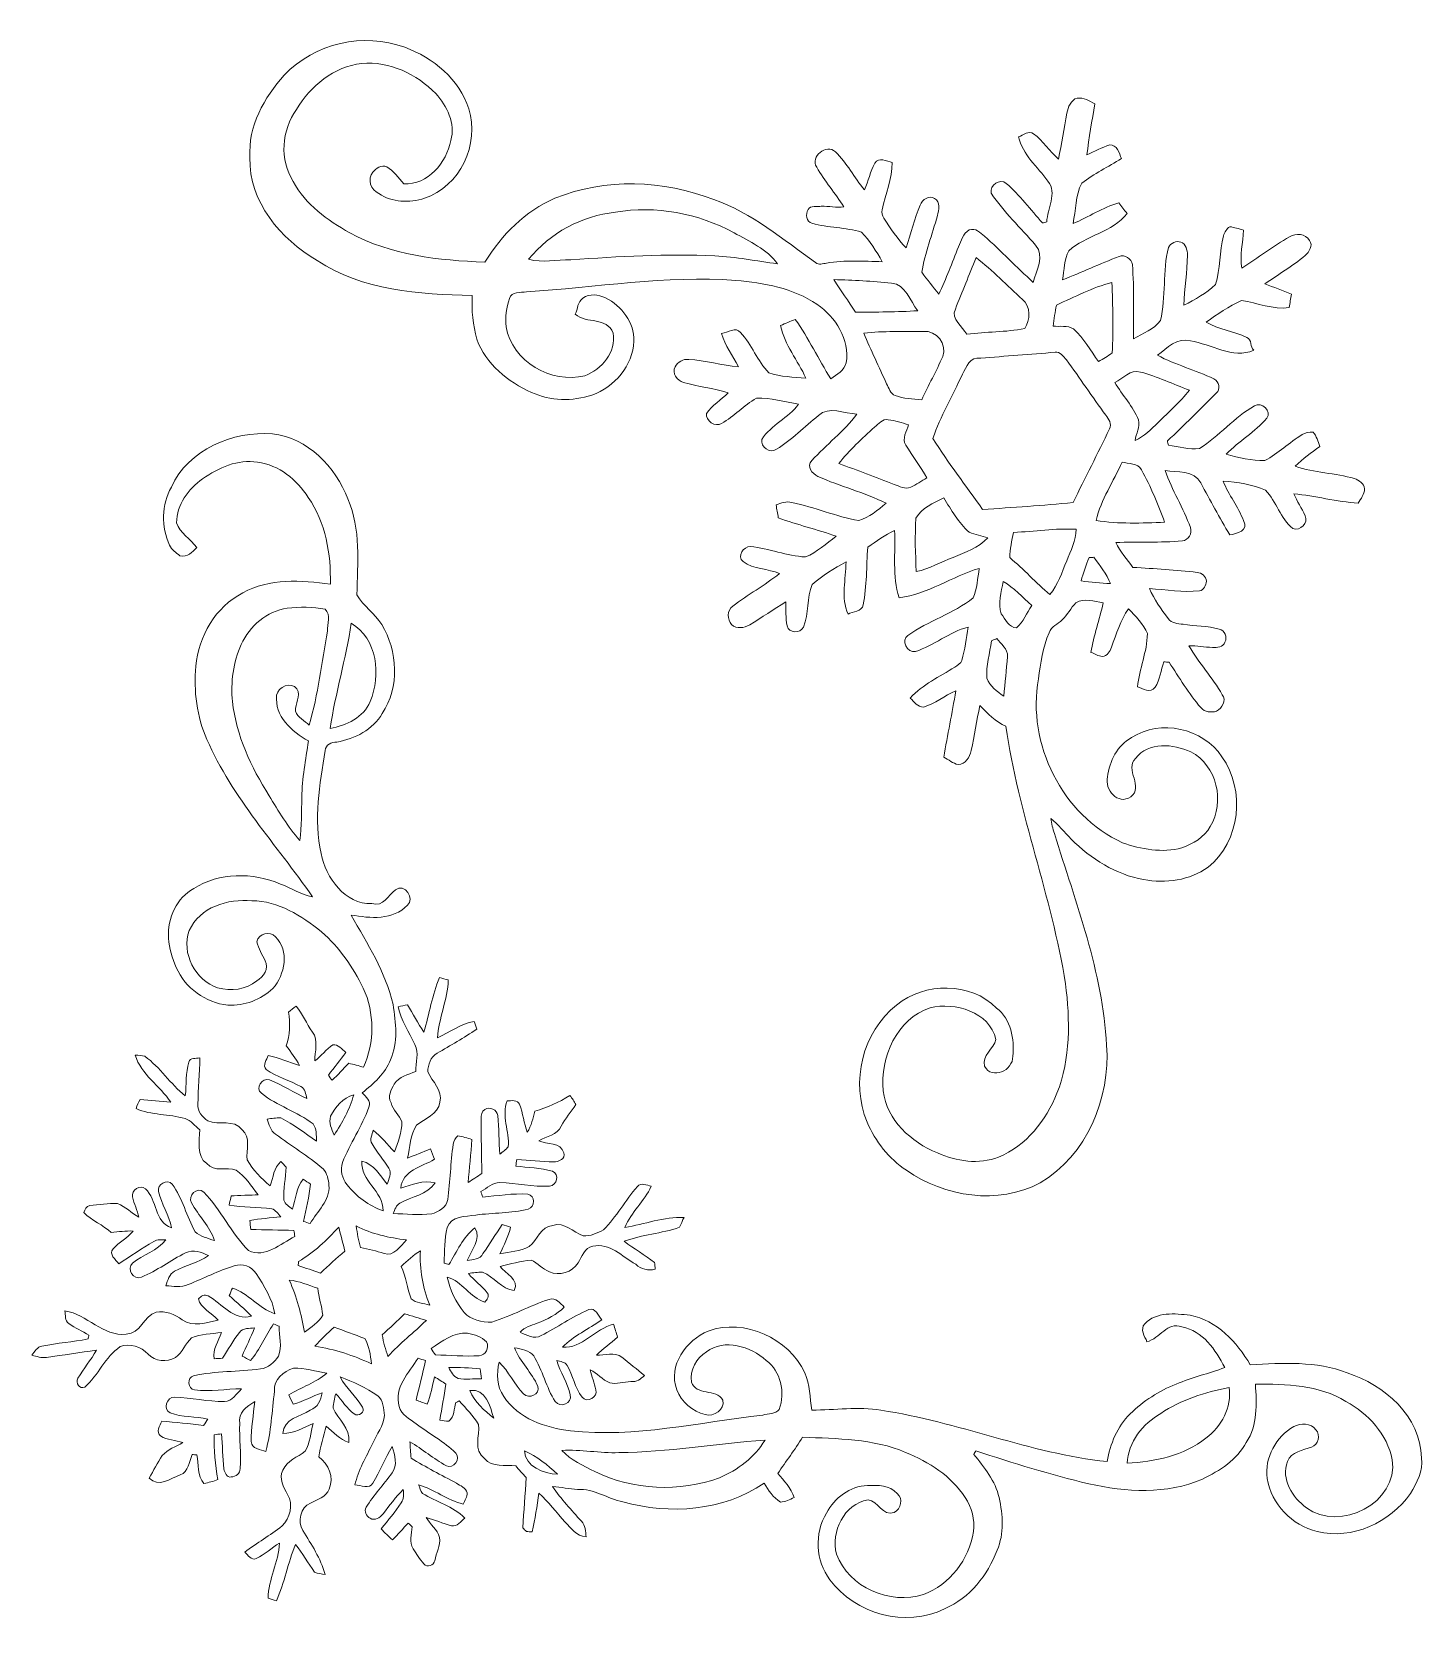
# Model space of a CAD drawing. Header units: centimetres. Extents: x -14.3 to 14.3, y -16.4 to 16.4.
import ezdxf

# ---------------------------------------------------------------- set-up
doc = ezdxf.new("R2010")
doc.units = ezdxf.units.CM
doc.header["$MEASUREMENT"] = 0
doc.layers.add('Layer 1', color=7, linetype='Continuous')

msp = doc.modelspace()

# ---------------------------------------------------------------- linework, layer by layer
at = {"layer": 'Layer 1', "color": 251, "lineweight": 9}
for points, knots in [([(-9.10389, 15.50339), (-8.48335, 16.15814), (-7.47159, 16.38992), (-6.62562, 16.07346), (-6.62562, 16.07346), (-6.04248, 15.85934), (-5.49638, 15.41837), (-5.30906, 14.807), (-5.30906, 14.807), (-5.07305, 14.08804), (-5.49391, 13.20715), (-6.21887, 12.97044), (-6.21887, 12.97044), (-6.52579, 12.87343), (-6.88915, 12.87484), (-7.15797, 13.07028), (-7.15797, 13.07028), (-7.32024, 13.13166), (-7.40526, 13.37049), (-7.28179, 13.50349), (-7.28179, 13.50349), (-7.21864, 13.58957), (-7.10293, 13.65412), (-6.99569, 13.6192), (-6.99569, 13.6192), (-6.85422, 13.52959), (-6.75121, 13.39201), (-6.64609, 13.26395), (-6.64609, 13.26395), (-6.14691, 13.24102), (-5.76485, 13.70245), (-5.67665, 14.15824), (-5.67665, 14.15824), (-5.57964, 14.50573), (-5.75391, 14.86944), (-5.98745, 15.12097), (-5.98745, 15.12097), (-6.37939, 15.52349), (-6.93819, 15.79372), (-7.51004, 15.74222), (-7.51004, 15.74222), (-8.08401, 15.67766), (-8.5652, 15.27796), (-8.85412, 14.79465), (-8.85412, 14.79465), (-9.15328, 14.37062), (-9.21219, 13.75819), (-8.91867, 13.31652), (-8.91867, 13.31652), (-8.67031, 12.8378), (-8.21277, 12.51853), (-7.75628, 12.25854), (-7.75628, 12.25854), (-6.90679, 11.79604), (-5.92571, 11.69339), (-4.97604, 11.65529), (-4.97604, 11.65529), (-4.63419, 12.21902), (-4.1463, 12.70621), (-3.53459, 12.96832), (-3.53459, 12.96832), (-2.49954, 13.39519), (-1.30468, 13.34121), (-0.26998, 12.94116), (-0.26998, 12.94116), (0.51918, 12.67622), (1.1563, 12.11637), (1.82693, 11.64541), (1.82693, 11.64541), (1.8922, 11.59425), (1.9758, 11.626), (2.04953, 11.63553), (2.04953, 11.63553), (2.42877, 11.70538), (2.81613, 11.67187), (3.19925, 11.66552), (3.19925, 11.66552), (3.07577, 11.8793), (2.94384, 12.09379), (2.77344, 12.27229), (2.77344, 12.27229), (2.44288, 12.37495), (2.08517, 12.35908), (1.75214, 12.45609), (1.75214, 12.45609), (1.63467, 12.48855), (1.61562, 12.64271), (1.67065, 12.73549), (1.67065, 12.73549), (1.71722, 12.83356), (1.86751, 12.77959), (1.94158, 12.80534), (1.94158, 12.80534), (2.09751, 12.80816), (2.25344, 12.77253), (2.40937, 12.79299), (2.40937, 12.79299), (2.23263, 13.07134), (2.01179, 13.32181), (1.8488, 13.60826), (1.8488, 13.60826), (1.70593, 13.82557), (2.04742, 14.09862), (2.23439, 13.924), (2.23439, 13.924), (2.47146, 13.69787), (2.62103, 13.39342), (2.83165, 13.14295), (2.83165, 13.14295), (2.91456, 13.3211), (2.94525, 13.52183), (3.0479, 13.69081), (3.0479, 13.69081), (3.12305, 13.82699), (3.28956, 13.72397), (3.40386, 13.7081), (3.40386, 13.7081), (3.39821, 13.37261), (3.26663, 13.05758), (3.19678, 12.73302), (3.19678, 12.73302), (3.17949, 12.6727), (3.19395, 12.60955), (3.22959, 12.5584), (3.22959, 12.5584), (3.36787, 12.34638), (3.51498, 12.13753), (3.68714, 11.95127), (3.68714, 11.95127), (3.78485, 12.24407), (3.85753, 12.54605), (3.97817, 12.83039), (3.97817, 12.83039), (4.02192, 12.93904), (4.15845, 13.04205), (4.27204, 12.96409), (4.27204, 12.96409), (4.40187, 12.89459), (4.35883, 12.7309), (4.33449, 12.61202), (4.33449, 12.61202), (4.2223, 12.22502), (4.07872, 11.84543), (4.00887, 11.44715), (4.00887, 11.44715), (4.1267, 11.29757), (4.2417, 11.14482), (4.36306, 10.99771), (4.36306, 10.99771), (4.51264, 11.31556), (4.63681, 11.64435), (4.76451, 11.97137), (4.76451, 11.97137), (4.8192, 12.09485), (4.85976, 12.24689), (4.98607, 12.31851), (4.98607, 12.31851), (5.11906, 12.36437), (5.21043, 12.26277), (5.29933, 12.19115), (5.29933, 12.19115), (5.64259, 11.88389), (5.96044, 11.5491), (6.30263, 11.24077), (6.30263, 11.24077), (6.35872, 11.48031), (6.55205, 11.78511), (6.35026, 12.00559), (6.35026, 12.00559), (6.04616, 12.36119), (5.69691, 12.68152), (5.44009, 13.07522), (5.44009, 13.07522), (5.40164, 13.23502), (5.61824, 13.38672), (5.74807, 13.27418), (5.74807, 13.27418), (6.02888, 13.03535), (6.24725, 12.73408), (6.49454, 12.46244), (6.49454, 12.46244), (6.51642, 12.46773), (6.56016, 12.47832), (6.58203, 12.48361), (6.58203, 12.48361), (6.5912, 12.75242), (6.80746, 13.07945), (6.60496, 13.31863), (6.60496, 13.31863), (6.39718, 13.61779), (6.07932, 13.86226), (6.00312, 14.2355), (6.00312, 14.2355), (6.09943, 14.26549), (6.21267, 14.37062), (6.3111, 14.29583), (6.3111, 14.29583), (6.50548, 14.14801), (6.64236, 13.94058), (6.82122, 13.77583), (6.82122, 13.77583), (6.88754, 14.08875), (6.94045, 14.40413), (6.99619, 14.71916), (6.99619, 14.71916), (7.02124, 14.84404), (7.0738, 14.9908), (7.20962, 15.03031), (7.20962, 15.03031), (7.34333, 15.0416), (7.45727, 14.97175), (7.56805, 14.91107), (7.56805, 14.91107), (7.51866, 14.56112), (7.44457, 14.21469), (7.40859, 13.86262), (7.40859, 13.86262), (7.56664, 13.92612), (7.71339, 14.01749), (7.87743, 14.06652), (7.87743, 14.06652), (8.02489, 14.07675), (8.07922, 13.89366), (8.11591, 13.78712), (8.11591, 13.78712), (7.84604, 13.61567), (7.55535, 13.47456), (7.30099, 13.28053), (7.30099, 13.28053), (7.17223, 13.02759), (7.17752, 12.7242), (7.1246, 12.44939), (7.1246, 12.44939), (7.44105, 12.58239), (7.73032, 12.77853), (8.06193, 12.87413), (8.06193, 12.87413), (8.11873, 12.80075), (8.17588, 12.72808), (8.23409, 12.65612), (8.23409, 12.65612), (7.93494, 12.26947), (7.38989, 12.20385), (7.03253, 11.892), (7.03253, 11.892), (6.94222, 11.70926), (6.94398, 11.49265), (6.90659, 11.29475), (6.90659, 11.29475), (7.29958, 11.44009), (7.6767, 11.62495), (8.06934, 11.76994), (8.06934, 11.76994), (8.18682, 11.82074), (8.3244, 11.72619), (8.34309, 11.60554), (8.34309, 11.60554), (8.38543, 11.09896), (8.35509, 10.5899), (8.36674, 10.08225), (8.36674, 10.08225), (8.56041, 10.1902), (8.78725, 10.27487), (8.92377, 10.45514), (8.92377, 10.45514), (9.03594, 10.94761), (8.96434, 11.46725), (9.08393, 11.95973), (9.08393, 11.95973), (9.12978, 12.04722), (9.24304, 12.10014), (9.33899, 12.06874), (9.33899, 12.06874), (9.44659, 12.03064), (9.47199, 11.90117), (9.47834, 11.80063), (9.47834, 11.80063), (9.47128, 11.45526), (9.41166, 11.11377), (9.40355, 10.76875), (9.40355, 10.76875), (9.63074, 10.89011), (9.86392, 11.01605), (10.05194, 11.1935), (10.05194, 11.1935), (10.15144, 11.51735), (10.1345, 11.86836), (10.21847, 12.19786), (10.21847, 12.19786), (10.23857, 12.27194), (10.28232, 12.33967), (10.34511, 12.38483), (10.34511, 12.38483), (10.4386, 12.36966), (10.53561, 12.34461), (10.62734, 12.31533), (10.62734, 12.31533), (10.62134, 12.05498), (10.5462, 11.79181), (10.59453, 11.53181), (10.59453, 11.53181), (10.92543, 11.74101), (11.23623, 11.98161), (11.5756, 12.1781), (11.5756, 12.1781), (11.70719, 12.25289), (11.90827, 12.24936), (11.98518, 12.1019), (11.98518, 12.1019), (12.0709, 11.99783), (11.97883, 11.86166), (11.89557, 11.7904), (11.89557, 11.7904), (11.63628, 11.57238), (11.34206, 11.40093), (11.06478, 11.20832), (11.06478, 11.20832), (11.24717, 11.13564), (11.43767, 11.08308), (11.6137, 10.99453), (11.6137, 10.99453), (11.59924, 10.90387), (11.58477, 10.81321), (11.57102, 10.72219), (11.57102, 10.72219), (11.23305, 10.67492), (10.91697, 10.82202), (10.58853, 10.86401), (10.58853, 10.86401), (10.32254, 10.75888), (10.09711, 10.5772), (9.85757, 10.42515), (9.85757, 10.42515), (10.1151, 10.26568), (10.42731, 10.23535), (10.70001, 10.10871), (10.70001, 10.10871), (10.80514, 10.06849), (10.76457, 9.90445), (10.83865, 9.84271), (10.83865, 9.84271), (10.4012, 9.65892), (9.96905, 9.97183), (9.53584, 10.03674), (9.53584, 10.03674), (9.26561, 10.12282), (9.05712, 9.88434), (8.8571, 9.74217), (8.8571, 9.74217), (9.22857, 9.54144), (9.64344, 9.44125), (10.02055, 9.25322), (10.02055, 9.25322), (10.12957, 9.20242), (10.16343, 9.04191), (10.06924, 8.9597), (10.06924, 8.9597), (9.73445, 8.63374), (9.41025, 8.29649), (9.06418, 7.98252), (9.06418, 7.98252), (9.06947, 7.95959), (9.07934, 7.91372), (9.08464, 7.89079), (9.08464, 7.89079), (9.29454, 7.86892), (9.51185, 7.78778), (9.72352, 7.82624), (9.72352, 7.82624), (10.12886, 8.07918), (10.43966, 8.46547), (10.85629, 8.70112), (10.85629, 8.70112), (10.99846, 8.79637), (11.22494, 8.5847), (11.11029, 8.44783), (11.11029, 8.44783), (10.86546, 8.16561), (10.53773, 7.97264), (10.2735, 7.71017), (10.2735, 7.71017), (10.53138, 7.63397), (10.79843, 7.56977), (11.06901, 7.57576), (11.06901, 7.57576), (11.34524, 7.72322), (11.56925, 7.94583), (11.83384, 8.11093), (11.83384, 8.11093), (11.90263, 8.14903), (11.97777, 8.1663), (12.05961, 8.16314), (12.05961, 8.16314), (12.13652, 8.08165), (12.15733, 7.96876), (12.1972, 7.86716), (12.1972, 7.86716), (12.02398, 7.73945), (11.849, 7.6128), (11.69414, 7.46287), (11.69414, 7.46287), (12.08431, 7.31436), (12.5147, 7.326), (12.91228, 7.20394), (12.91228, 7.20394), (13.00823, 7.1736), (13.10772, 7.10269), (13.12006, 6.99439), (13.12006, 6.99439), (13.11689, 6.88326), (13.0421, 6.79224), (12.99095, 6.6984), (12.99095, 6.6984), (12.54327, 6.73121), (12.10759, 6.8501), (11.66133, 6.89208), (11.66133, 6.89208), (11.73541, 6.73968), (11.82607, 6.59575), (11.89769, 6.44158), (11.89769, 6.44158), (11.97036, 6.30188), (11.79503, 6.11597), (11.64404, 6.17947), (11.64404, 6.17947), (11.38687, 6.38655), (11.30643, 6.73192), (11.08277, 6.96581), (11.08277, 6.96581), (10.80972, 7.08505), (10.5081, 7.13232), (10.21176, 7.15208), (10.21176, 7.15208), (10.32359, 6.86985), (10.51974, 6.6282), (10.62663, 6.34457), (10.62663, 6.34457), (10.74799, 6.13114), (10.4894, 6.07046), (10.34441, 6.04894), (10.34441, 6.04894), (10.13874, 6.40066), (9.94259, 6.75802), (9.74927, 7.1168), (9.74927, 7.1168), (9.61028, 7.37574), (9.26702, 7.33446), (9.01585, 7.37045), (9.01585, 7.37045), (9.16049, 6.96687), (9.39014, 6.59963), (9.53619, 6.19711), (9.53619, 6.19711), (9.58629, 6.07963), (9.49174, 5.94134), (9.37109, 5.92335), (9.37109, 5.92335), (8.91495, 5.88314), (8.45634, 5.91418), (7.99985, 5.88843), (7.99985, 5.88843), (8.09862, 5.70569), (8.22949, 5.54341), (8.35545, 5.37866), (8.35545, 5.37866), (8.79536, 5.35291), (9.23633, 5.32927), (9.67412, 5.27671), (9.67412, 5.27671), (9.77185, 5.26824), (9.8604, 5.19346), (9.87098, 5.09362), (9.87098, 5.09362), (9.8551, 5.01213), (9.81242, 4.91829), (9.72458, 4.89571), (9.72458, 4.89571), (9.37921, 4.86395), (9.03594, 4.92252), (8.69235, 4.94439), (8.69235, 4.94439), (8.79042, 4.72109), (8.93717, 4.52388), (9.0797, 4.32739), (9.0797, 4.32739), (9.14708, 4.22967), (9.27867, 4.22191), (9.3852, 4.21026), (9.3852, 4.21026), (9.6325, 4.16969), (9.88897, 4.17851), (10.13133, 4.11043), (10.13133, 4.11043), (10.24457, 4.08538), (10.2996, 3.94392), (10.24775, 3.84408), (10.24775, 3.84408), (10.20964, 3.74248), (10.08582, 3.72519), (9.99127, 3.73049), (9.99127, 3.73049), (9.829, 3.74354), (9.66849, 3.77105), (9.50515, 3.76717), (9.50515, 3.76717), (9.70729, 3.4144), (9.99022, 3.11489), (10.1913, 2.76141), (10.1913, 2.76141), (10.28514, 2.6404), (10.18388, 2.488), (10.07594, 2.42097), (10.07594, 2.42097), (9.9634, 2.39028), (9.8297, 2.40263), (9.75173, 2.49506), (9.75173, 2.49506), (9.50267, 2.78398), (9.30618, 3.11277), (9.09875, 3.43098), (9.09875, 3.43098), (9.07229, 3.43239), (9.01973, 3.43486), (8.99327, 3.43627), (8.99327, 3.43627), (8.9273, 3.26482), (8.91213, 3.06973), (8.81053, 2.91416), (8.81053, 2.91416), (8.71457, 2.78892), (8.56006, 2.8817), (8.44752, 2.9258), (8.44752, 2.9258), (8.48703, 3.29516), (8.64578, 3.64476), (8.65319, 4.01765), (8.65319, 4.01765), (8.56535, 4.21485), (8.41154, 4.37713), (8.26161, 4.52953), (8.26161, 4.52953), (8.09933, 4.28823), (8.01325, 4.00953), (7.91446, 3.73895), (7.91446, 3.73895), (7.88414, 3.65217), (7.82592, 3.55586), (7.72468, 3.54704), (7.72468, 3.54704), (7.64107, 3.55692), (7.56699, 3.59996), (7.49149, 3.63241), (7.49149, 3.63241), (7.54759, 3.97778), (7.67, 4.30692), (7.74055, 4.64877), (7.74055, 4.64877), (7.55746, 4.67664), (7.35215, 4.75425), (7.18105, 4.65193), (7.18105, 4.65193), (7.07416, 4.54576), (7.0103, 4.40287), (6.90024, 4.29952), (6.90024, 4.29952), (6.8064, 4.21626), (6.67622, 4.1637), (6.63072, 4.03705), (6.63072, 4.03705), (6.50301, 3.73684), (6.4575, 3.4084), (6.40917, 3.08772), (6.40917, 3.08772), (6.1721, 1.75634), (6.89742, 0.28244), (8.13884, -0.28095), (8.13884, -0.28095), (8.52477, -0.41924), (8.95799, -0.4965), (9.36122, -0.38643), (9.36122, -0.38643), (9.59087, -0.30247), (9.82477, -0.17194), (9.94259, 0.05207), (9.94259, 0.05207), (10.25657, 0.5569), (10.08088, 1.30972), (9.54395, 1.58701), (9.54395, 1.58701), (9.18165, 1.75246), (8.68071, 1.79585), (8.40554, 1.45154), (8.40554, 1.45154), (8.17835, 1.22964), (8.58863, 0.85605), (8.30888, 0.66344), (8.30888, 0.66344), (8.04959, 0.47717), (7.76384, 0.81689), (7.83087, 1.07089), (7.83087, 1.07089), (7.86967, 1.39086), (8.03301, 1.72283), (8.32793, 1.87946), (8.32793, 1.87946), (8.92023, 2.26928), (9.79619, 2.07314), (10.18566, 1.48541), (10.18566, 1.48541), (10.67037, 0.80067), (10.56666, -0.25238), (9.90132, -0.78542), (9.90132, -0.78542), (9.52385, -1.05918), (9.02537, -1.1188), (8.57451, -1.04048), (8.57451, -1.04048), (8.00196, -0.93641), (7.48973, -0.61538), (7.08509, -0.20581), (7.08509, -0.20581), (6.94328, -0.06646), (6.81945, 0.09123), (6.6667, 0.21858), (6.6667, 0.21858), (6.68257, 0.11275), (6.70409, 0.00833), (6.73761, -0.09433), (6.73761, -0.09433), (7.17823, -1.52096), (7.73632, -2.94091), (7.81287, -4.44797), (7.81287, -4.44797), (7.89295, -5.53241), (7.40753, -6.71598), (6.44445, -7.27619), (6.44445, -7.27619), (5.58297, -7.73833), (4.47807, -7.56476), (3.6949, -7.01796), (3.6949, -7.01796), (3.33224, -6.77913), (3.05743, -6.42106), (2.88422, -6.02559), (2.88422, -6.02559), (2.54554, -5.20362), (2.78614, -4.17139), (3.49241, -3.6193), (3.49241, -3.6193), (4.07202, -3.14693), (5.0097, -3.13811), (5.54945, -3.68103), (5.54945, -3.68103), (5.83944, -3.91457), (5.92587, -4.31921), (5.88424, -4.67374), (5.88424, -4.67374), (5.88988, -4.96338), (5.45738, -5.16729), (5.3011, -4.8773), (5.3011, -4.8773), (5.24359, -4.64729), (5.49265, -4.52699), (5.53534, -4.32521), (5.53534, -4.32521), (5.40411, -3.75759), (4.69326, -3.55721), (4.18491, -3.67504), (4.18491, -3.67504), (3.49276, -3.90117), (3.1548, -4.70197), (3.21477, -5.38177), (3.21477, -5.38177), (3.29167, -5.99173), (3.79227, -6.43658), (4.33307, -6.66095), (4.33307, -6.66095), (4.72324, -6.83063), (5.18468, -6.9093), (5.59002, -6.74455), (5.59002, -6.74455), (6.1647, -6.5156), (6.55981, -5.99102), (6.79158, -5.43399), (6.79158, -5.43399), (7.07345, -4.72066), (7.06287, -3.9308), (6.96691, -3.18079), (6.96691, -3.18079), (6.6854, -1.38691), (5.99501, 0.3156), (5.74101, 2.11512), (5.74101, 2.11512), (5.52335, 2.20049), (5.36812, 2.37758), (5.20796, 2.5388), (5.20796, 2.5388), (5.13917, 2.23189), (5.09402, 1.92003), (5.02875, 1.61206), (5.02875, 1.61206), (4.99841, 1.48047), (4.9141, 1.32877), (4.76135, 1.32631), (4.76135, 1.32631), (4.65022, 1.34535), (4.56237, 1.42791), (4.46395, 1.47659), (4.46395, 1.47659), (4.53627, 1.93273), (4.63964, 2.38287), (4.70843, 2.83972), (4.70843, 2.83972), (4.483, 2.73883), (4.28333, 2.58114), (4.04768, 2.50564), (4.04768, 2.50564), (3.92703, 2.50211), (3.85188, 2.61888), (3.77357, 2.69297), (3.77357, 2.69297), (4.02969, 2.97025), (4.37611, 3.13253), (4.6915, 3.32832), (4.6915, 3.32832), (4.74477, 3.36642), (4.81426, 3.39852), (4.83367, 3.46696), (4.83367, 3.46696), (4.9014, 3.69027), (4.93068, 3.92346), (4.96631, 4.15311), (4.96631, 4.15311), (4.57543, 4.05151), (4.26111, 3.77141), (3.8787, 3.64899), (3.8787, 3.64899), (3.71607, 3.6116), (3.56931, 3.88818), (3.72594, 3.97919), (3.72594, 3.97919), (4.14716, 4.28117), (4.66045, 4.42863), (5.06862, 4.75107), (5.06862, 4.75107), (5.15046, 4.94228), (5.15681, 5.15747), (5.19456, 5.35997), (5.19456, 5.35997), (4.63329, 5.19099), (4.13658, 4.82798), (3.54673, 4.75636), (3.54673, 4.75636), (3.39786, 5.19979), (3.47582, 5.6817), (3.45078, 6.14066), (3.45078, 6.14066), (3.25322, 6.04894), (3.07895, 5.917), (2.89974, 5.79494), (2.89974, 5.79494), (2.87046, 5.40054), (2.88245, 4.99943), (2.8059, 4.60996), (2.8059, 4.60996), (2.77803, 4.46991), (2.58681, 4.47201), (2.49368, 4.41699), (2.49368, 4.41699), (2.34163, 4.76236), (2.45064, 5.13384), (2.45311, 5.49332), (2.45311, 5.49332), (2.21146, 5.35644), (1.96417, 5.21603), (1.7592, 5.02836), (1.7592, 5.02836), (1.63537, 4.75601), (1.69746, 4.42863), (1.5754, 4.15311), (1.5754, 4.15311), (1.51755, 4.01094), (1.27624, 4.02823), (1.2392, 4.17534), (1.2392, 4.17534), (1.20781, 4.33832), (1.22192, 4.50589), (1.21239, 4.67063), (1.21239, 4.67063), (0.96192, 4.51858), (0.72133, 4.34996), (0.47121, 4.19756), (0.47121, 4.19756), (0.35867, 4.13511), (0.19816, 4.10514), (0.09867, 4.20284), (0.09867, 4.20284), (0.00519, 4.30692), (0.00378, 4.49601), (0.12054, 4.58315), (0.12054, 4.58315), (0.43734, 4.81281), (0.7746, 5.01424), (1.0868, 5.25096), (1.0868, 5.25096), (0.84339, 5.35397), (0.55376, 5.34127), (0.33539, 5.49826), (0.33539, 5.49826), (0.20486, 5.6115), (0.33997, 5.81011), (0.48567, 5.81187), (0.48567, 5.81187), (0.86843, 5.76989), (1.23391, 5.60938), (1.61844, 5.59527), (1.61844, 5.59527), (1.85551, 5.68805), (2.04495, 5.87396), (2.25238, 6.0186), (2.25238, 6.0186), (1.86009, 6.16183), (1.45122, 6.25214), (1.05964, 6.39643), (1.05964, 6.39643), (1.04376, 6.48709), (1.02859, 6.5774), (1.01413, 6.66771), (1.01413, 6.66771), (1.11855, 6.70052), (1.22827, 6.74427), (1.33975, 6.71604), (1.33975, 6.71604), (1.80365, 6.6148), (2.24744, 6.42677), (2.71418, 6.34245), (2.71418, 6.34245), (2.92937, 6.40172), (3.10611, 6.55906), (3.27651, 6.69876), (3.27651, 6.69876), (2.82424, 6.92065), (2.33246, 7.04448), (1.87385, 7.2505), (1.87385, 7.2505), (1.75602, 7.3013), (1.63396, 7.46217), (1.75003, 7.57541), (1.75003, 7.57541), (2.04531, 7.90632), (2.41078, 8.1716), (2.67396, 8.5332), (2.67396, 8.5332), (2.41995, 8.53673), (2.09751, 8.711), (1.88656, 8.49968), (1.88656, 8.49968), (1.59445, 8.27567), (1.3408, 7.99945), (1.02224, 7.81142), (1.02224, 7.81142), (0.88995, 7.69924), (0.68958, 7.8661), (0.7185, 8.01074), (0.7185, 8.01074), (0.91394, 8.30742), (1.26319, 8.45276), (1.47768, 8.73393), (1.47768, 8.73393), (1.18981, 8.77874), (0.90089, 8.88069), (0.60773, 8.85776), (0.60773, 8.85776), (0.35303, 8.70959), (0.15088, 8.48381), (-0.107, 8.34023), (-0.107, 8.34023), (-0.23682, 8.25239), (-0.43931, 8.39774), (-0.41921, 8.54379), (-0.41921, 8.54379), (-0.30173, 8.71347), (-0.11758, 8.82354), (0.02741, 8.96888), (0.02741, 8.96888), (-0.27386, 9.06166), (-0.58819, 9.09659), (-0.89157, 9.17949), (-0.89157, 9.17949), (-1.01505, 9.22112), (-1.14169, 9.37458), (-1.06091, 9.5044), (-1.06091, 9.5044), (-1.01046, 9.60776), (-0.89616, 9.66421), (-0.78327, 9.6575), (-0.78327, 9.6575), (-0.43861, 9.63352), (-0.10417, 9.53403), (0.24049, 9.50545), (0.24049, 9.50545), (0.12584, 9.73406), (-0.04032, 9.93655), (-0.10594, 10.18807), (-0.10594, 10.18807), (0.01859, 10.21031), (0.18193, 10.33272), (0.28423, 10.21031), (0.28423, 10.21031), (0.51036, 9.95913), (0.63137, 9.62575), (0.86385, 9.38162), (0.86385, 9.38162), (1.10621, 9.29449), (1.37114, 9.29203), (1.62585, 9.26945), (1.62585, 9.26945), (1.46533, 9.63599), (1.18805, 9.95102), (1.10621, 10.35036), (1.10621, 10.35036), (1.20498, 10.39763), (1.30553, 10.44102), (1.40854, 10.47912), (1.40854, 10.47912), (1.67912, 10.08825), (1.89078, 9.66208), (2.13808, 9.25709), (2.13808, 9.25709), (2.26367, 9.34282), (2.41642, 9.42961), (2.45593, 9.58765), (2.45593, 9.58765), (2.53072, 10.06426), (2.23651, 10.52745), (1.8548, 10.78992), (1.8548, 10.78992), (1.36479, 11.11906), (0.76331, 11.23513), (0.18404, 11.27993), (0.18404, 11.27993), (-1.25705, 11.38647), (-2.68757, 11.13176), (-4.12231, 11.04816), (-4.12231, 11.04816), (-4.24191, 11.02522), (-4.42535, 11.05415), (-4.47297, 10.90987), (-4.47297, 10.90987), (-4.53083, 10.72254), (-4.56292, 10.5204), (-4.54106, 10.32424), (-4.54106, 10.32424), (-4.41512, 9.61835), (-3.60832, 9.14492), (-2.92287, 9.32095), (-2.92287, 9.32095), (-2.5715, 9.44513), (-2.26564, 9.80885), (-2.33832, 10.19725), (-2.33832, 10.19725), (-2.46567, 10.5391), (-2.88406, 10.3807), (-3.11901, 10.58425), (-3.11901, 10.58425), (-3.06222, 10.68374), (-3.07633, 10.84742), (-2.96062, 10.91304), (-2.96062, 10.91304), (-2.82656, 11.01958), (-2.63994, 10.9836), (-2.49495, 10.92186), (-2.49495, 10.92186), (-2.16404, 10.755), (-1.89946, 10.41386), (-1.90934, 10.0318), (-1.90934, 10.0318), (-1.9358, 9.5298), (-2.30586, 9.08494), (-2.774, 8.92373), (-2.774, 8.92373), (-3.17616, 8.78791), (-3.62878, 8.79955), (-4.01577, 8.97735), (-4.01577, 8.97735), (-4.50014, 9.19642), (-4.96157, 9.55378), (-5.14219, 10.07236), (-5.14219, 10.07236), (-5.22051, 10.36377), (-5.25508, 10.66715), (-5.23709, 10.96878), (-5.23709, 10.96878), (-6.32823, 10.99418), (-7.4924, 11.06897), (-8.43007, 11.69056), (-8.43007, 11.69056), (-9.17585, 12.12977), (-9.8359, 12.89459), (-9.81014, 13.80652), (-9.81014, 13.80652), (-9.85001, 14.44929), (-9.51734, 15.03807), (-9.10389, 15.50339), (-9.10389, 15.50339), (-9.10389, 15.50339), (-9.10389, 15.50339), (-9.10389, 15.50339)], [0, 0, 0, 0, 0.00395257, 0.00395257, 0.00395257, 0.00395257, 0.00790514, 0.00790514, 0.00790514, 0.00790514, 0.01185771, 0.01185771, 0.01185771, 0.01185771, 0.01581028, 0.01581028, 0.01581028, 0.01581028, 0.01976285, 0.01976285, 0.01976285, 0.01976285, 0.02371542, 0.02371542, 0.02371542, 0.02371542, 0.02766798, 0.02766798, 0.02766798, 0.02766798, 0.03162055, 0.03162055, 0.03162055, 0.03162055, 0.03557312, 0.03557312, 0.03557312, 0.03557312, 0.03952569, 0.03952569, 0.03952569, 0.03952569, 0.04347826, 0.04347826, 0.04347826, 0.04347826, 0.04743083, 0.04743083, 0.04743083, 0.04743083, 0.0513834, 0.0513834, 0.0513834, 0.0513834, 0.05533597, 0.05533597, 0.05533597, 0.05533597, 0.05928854, 0.05928854, 0.05928854, 0.05928854, 0.06324111, 0.06324111, 0.06324111, 0.06324111, 0.06719368, 0.06719368, 0.06719368, 0.06719368, 0.07114625, 0.07114625, 0.07114625, 0.07114625, 0.07509881, 0.07509881, 0.07509881, 0.07509881, 0.07905138, 0.07905138, 0.07905138, 0.07905138, 0.08300395, 0.08300395, 0.08300395, 0.08300395, 0.08695652, 0.08695652, 0.08695652, 0.08695652, 0.09090909, 0.09090909, 0.09090909, 0.09090909, 0.09486166, 0.09486166, 0.09486166, 0.09486166, 0.09881423, 0.09881423, 0.09881423, 0.09881423, 0.1027668, 0.1027668, 0.1027668, 0.1027668, 0.10671937, 0.10671937, 0.10671937, 0.10671937, 0.11067194, 0.11067194, 0.11067194, 0.11067194, 0.11462451, 0.11462451, 0.11462451, 0.11462451, 0.11857708, 0.11857708, 0.11857708, 0.11857708, 0.12252964, 0.12252964, 0.12252964, 0.12252964, 0.12648221, 0.12648221, 0.12648221, 0.12648221, 0.13043478, 0.13043478, 0.13043478, 0.13043478, 0.13438735, 0.13438735, 0.13438735, 0.13438735, 0.13833992, 0.13833992, 0.13833992, 0.13833992, 0.14229249, 0.14229249, 0.14229249, 0.14229249, 0.14624506, 0.14624506, 0.14624506, 0.14624506, 0.15019763, 0.15019763, 0.15019763, 0.15019763, 0.1541502, 0.1541502, 0.1541502, 0.1541502, 0.15810277, 0.15810277, 0.15810277, 0.15810277, 0.16205534, 0.16205534, 0.16205534, 0.16205534, 0.16600791, 0.16600791, 0.16600791, 0.16600791, 0.16996047, 0.16996047, 0.16996047, 0.16996047, 0.17391304, 0.17391304, 0.17391304, 0.17391304, 0.17786561, 0.17786561, 0.17786561, 0.17786561, 0.18181818, 0.18181818, 0.18181818, 0.18181818, 0.18577075, 0.18577075, 0.18577075, 0.18577075, 0.18972332, 0.18972332, 0.18972332, 0.18972332, 0.19367589, 0.19367589, 0.19367589, 0.19367589, 0.19762846, 0.19762846, 0.19762846, 0.19762846, 0.20158103, 0.20158103, 0.20158103, 0.20158103, 0.2055336, 0.2055336, 0.2055336, 0.2055336, 0.20948617, 0.20948617, 0.20948617, 0.20948617, 0.21343874, 0.21343874, 0.21343874, 0.21343874, 0.2173913, 0.2173913, 0.2173913, 0.2173913, 0.22134387, 0.22134387, 0.22134387, 0.22134387, 0.22529644, 0.22529644, 0.22529644, 0.22529644, 0.22924901, 0.22924901, 0.22924901, 0.22924901, 0.23320158, 0.23320158, 0.23320158, 0.23320158, 0.23715415, 0.23715415, 0.23715415, 0.23715415, 0.24110672, 0.24110672, 0.24110672, 0.24110672, 0.24505929, 0.24505929, 0.24505929, 0.24505929, 0.24901186, 0.24901186, 0.24901186, 0.24901186, 0.25296443, 0.25296443, 0.25296443, 0.25296443, 0.256917, 0.256917, 0.256917, 0.256917, 0.26086957, 0.26086957, 0.26086957, 0.26086957, 0.26482213, 0.26482213, 0.26482213, 0.26482213, 0.2687747, 0.2687747, 0.2687747, 0.2687747, 0.27272727, 0.27272727, 0.27272727, 0.27272727, 0.27667984, 0.27667984, 0.27667984, 0.27667984, 0.28063241, 0.28063241, 0.28063241, 0.28063241, 0.28458498, 0.28458498, 0.28458498, 0.28458498, 0.28853755, 0.28853755, 0.28853755, 0.28853755, 0.29249012, 0.29249012, 0.29249012, 0.29249012, 0.29644269, 0.29644269, 0.29644269, 0.29644269, 0.30039526, 0.30039526, 0.30039526, 0.30039526, 0.30434783, 0.30434783, 0.30434783, 0.30434783, 0.3083004, 0.3083004, 0.3083004, 0.3083004, 0.31225296, 0.31225296, 0.31225296, 0.31225296, 0.31620553, 0.31620553, 0.31620553, 0.31620553, 0.3201581, 0.3201581, 0.3201581, 0.3201581, 0.32411067, 0.32411067, 0.32411067, 0.32411067, 0.32806324, 0.32806324, 0.32806324, 0.32806324, 0.33201581, 0.33201581, 0.33201581, 0.33201581, 0.33596838, 0.33596838, 0.33596838, 0.33596838, 0.33992095, 0.33992095, 0.33992095, 0.33992095, 0.34387352, 0.34387352, 0.34387352, 0.34387352, 0.34782609, 0.34782609, 0.34782609, 0.34782609, 0.35177866, 0.35177866, 0.35177866, 0.35177866, 0.35573123, 0.35573123, 0.35573123, 0.35573123, 0.35968379, 0.35968379, 0.35968379, 0.35968379, 0.36363636, 0.36363636, 0.36363636, 0.36363636, 0.36758893, 0.36758893, 0.36758893, 0.36758893, 0.3715415, 0.3715415, 0.3715415, 0.3715415, 0.37549407, 0.37549407, 0.37549407, 0.37549407, 0.37944664, 0.37944664, 0.37944664, 0.37944664, 0.38339921, 0.38339921, 0.38339921, 0.38339921, 0.38735178, 0.38735178, 0.38735178, 0.38735178, 0.39130435, 0.39130435, 0.39130435, 0.39130435, 0.39525692, 0.39525692, 0.39525692, 0.39525692, 0.39920949, 0.39920949, 0.39920949, 0.39920949, 0.40316206, 0.40316206, 0.40316206, 0.40316206, 0.40711462, 0.40711462, 0.40711462, 0.40711462, 0.41106719, 0.41106719, 0.41106719, 0.41106719, 0.41501976, 0.41501976, 0.41501976, 0.41501976, 0.41897233, 0.41897233, 0.41897233, 0.41897233, 0.4229249, 0.4229249, 0.4229249, 0.4229249, 0.42687747, 0.42687747, 0.42687747, 0.42687747, 0.43083004, 0.43083004, 0.43083004, 0.43083004, 0.43478261, 0.43478261, 0.43478261, 0.43478261, 0.43873518, 0.43873518, 0.43873518, 0.43873518, 0.44268775, 0.44268775, 0.44268775, 0.44268775, 0.44664032, 0.44664032, 0.44664032, 0.44664032, 0.45059289, 0.45059289, 0.45059289, 0.45059289, 0.45454545, 0.45454545, 0.45454545, 0.45454545, 0.45849802, 0.45849802, 0.45849802, 0.45849802, 0.46245059, 0.46245059, 0.46245059, 0.46245059, 0.46640316, 0.46640316, 0.46640316, 0.46640316, 0.47035573, 0.47035573, 0.47035573, 0.47035573, 0.4743083, 0.4743083, 0.4743083, 0.4743083, 0.47826087, 0.47826087, 0.47826087, 0.47826087, 0.48221344, 0.48221344, 0.48221344, 0.48221344, 0.48616601, 0.48616601, 0.48616601, 0.48616601, 0.49011858, 0.49011858, 0.49011858, 0.49011858, 0.49407115, 0.49407115, 0.49407115, 0.49407115, 0.49802372, 0.49802372, 0.49802372, 0.49802372, 0.50197628, 0.50197628, 0.50197628, 0.50197628, 0.50592885, 0.50592885, 0.50592885, 0.50592885, 0.50988142, 0.50988142, 0.50988142, 0.50988142, 0.51383399, 0.51383399, 0.51383399, 0.51383399, 0.51778656, 0.51778656, 0.51778656, 0.51778656, 0.52173913, 0.52173913, 0.52173913, 0.52173913, 0.5256917, 0.5256917, 0.5256917, 0.5256917, 0.52964427, 0.52964427, 0.52964427, 0.52964427, 0.53359684, 0.53359684, 0.53359684, 0.53359684, 0.53754941, 0.53754941, 0.53754941, 0.53754941, 0.54150198, 0.54150198, 0.54150198, 0.54150198, 0.54545455, 0.54545455, 0.54545455, 0.54545455, 0.54940711, 0.54940711, 0.54940711, 0.54940711, 0.55335968, 0.55335968, 0.55335968, 0.55335968, 0.55731225, 0.55731225, 0.55731225, 0.55731225, 0.56126482, 0.56126482, 0.56126482, 0.56126482, 0.56521739, 0.56521739, 0.56521739, 0.56521739, 0.56916996, 0.56916996, 0.56916996, 0.56916996, 0.57312253, 0.57312253, 0.57312253, 0.57312253, 0.5770751, 0.5770751, 0.5770751, 0.5770751, 0.58102767, 0.58102767, 0.58102767, 0.58102767, 0.58498024, 0.58498024, 0.58498024, 0.58498024, 0.58893281, 0.58893281, 0.58893281, 0.58893281, 0.59288538, 0.59288538, 0.59288538, 0.59288538, 0.59683794, 0.59683794, 0.59683794, 0.59683794, 0.60079051, 0.60079051, 0.60079051, 0.60079051, 0.60474308, 0.60474308, 0.60474308, 0.60474308, 0.60869565, 0.60869565, 0.60869565, 0.60869565, 0.61264822, 0.61264822, 0.61264822, 0.61264822, 0.61660079, 0.61660079, 0.61660079, 0.61660079, 0.62055336, 0.62055336, 0.62055336, 0.62055336, 0.62450593, 0.62450593, 0.62450593, 0.62450593, 0.6284585, 0.6284585, 0.6284585, 0.6284585, 0.63241107, 0.63241107, 0.63241107, 0.63241107, 0.63636364, 0.63636364, 0.63636364, 0.63636364, 0.64031621, 0.64031621, 0.64031621, 0.64031621, 0.64426877, 0.64426877, 0.64426877, 0.64426877, 0.64822134, 0.64822134, 0.64822134, 0.64822134, 0.65217391, 0.65217391, 0.65217391, 0.65217391, 0.65612648, 0.65612648, 0.65612648, 0.65612648, 0.66007905, 0.66007905, 0.66007905, 0.66007905, 0.66403162, 0.66403162, 0.66403162, 0.66403162, 0.66798419, 0.66798419, 0.66798419, 0.66798419, 0.67193676, 0.67193676, 0.67193676, 0.67193676, 0.67588933, 0.67588933, 0.67588933, 0.67588933, 0.6798419, 0.6798419, 0.6798419, 0.6798419, 0.68379447, 0.68379447, 0.68379447, 0.68379447, 0.68774704, 0.68774704, 0.68774704, 0.68774704, 0.6916996, 0.6916996, 0.6916996, 0.6916996, 0.69565217, 0.69565217, 0.69565217, 0.69565217, 0.69960474, 0.69960474, 0.69960474, 0.69960474, 0.70355731, 0.70355731, 0.70355731, 0.70355731, 0.70750988, 0.70750988, 0.70750988, 0.70750988, 0.71146245, 0.71146245, 0.71146245, 0.71146245, 0.71541502, 0.71541502, 0.71541502, 0.71541502, 0.71936759, 0.71936759, 0.71936759, 0.71936759, 0.72332016, 0.72332016, 0.72332016, 0.72332016, 0.72727273, 0.72727273, 0.72727273, 0.72727273, 0.7312253, 0.7312253, 0.7312253, 0.7312253, 0.73517787, 0.73517787, 0.73517787, 0.73517787, 0.73913043, 0.73913043, 0.73913043, 0.73913043, 0.743083, 0.743083, 0.743083, 0.743083, 0.74703557, 0.74703557, 0.74703557, 0.74703557, 0.75098814, 0.75098814, 0.75098814, 0.75098814, 0.75494071, 0.75494071, 0.75494071, 0.75494071, 0.75889328, 0.75889328, 0.75889328, 0.75889328, 0.76284585, 0.76284585, 0.76284585, 0.76284585, 0.76679842, 0.76679842, 0.76679842, 0.76679842, 0.77075099, 0.77075099, 0.77075099, 0.77075099, 0.77470356, 0.77470356, 0.77470356, 0.77470356, 0.77865613, 0.77865613, 0.77865613, 0.77865613, 0.7826087, 0.7826087, 0.7826087, 0.7826087, 0.78656126, 0.78656126, 0.78656126, 0.78656126, 0.79051383, 0.79051383, 0.79051383, 0.79051383, 0.7944664, 0.7944664, 0.7944664, 0.7944664, 0.79841897, 0.79841897, 0.79841897, 0.79841897, 0.80237154, 0.80237154, 0.80237154, 0.80237154, 0.80632411, 0.80632411, 0.80632411, 0.80632411, 0.81027668, 0.81027668, 0.81027668, 0.81027668, 0.81422925, 0.81422925, 0.81422925, 0.81422925, 0.81818182, 0.81818182, 0.81818182, 0.81818182, 0.82213439, 0.82213439, 0.82213439, 0.82213439, 0.82608696, 0.82608696, 0.82608696, 0.82608696, 0.83003953, 0.83003953, 0.83003953, 0.83003953, 0.83399209, 0.83399209, 0.83399209, 0.83399209, 0.83794466, 0.83794466, 0.83794466, 0.83794466, 0.84189723, 0.84189723, 0.84189723, 0.84189723, 0.8458498, 0.8458498, 0.8458498, 0.8458498, 0.84980237, 0.84980237, 0.84980237, 0.84980237, 0.85375494, 0.85375494, 0.85375494, 0.85375494, 0.85770751, 0.85770751, 0.85770751, 0.85770751, 0.86166008, 0.86166008, 0.86166008, 0.86166008, 0.86561265, 0.86561265, 0.86561265, 0.86561265, 0.86956522, 0.86956522, 0.86956522, 0.86956522, 0.87351779, 0.87351779, 0.87351779, 0.87351779, 0.87747036, 0.87747036, 0.87747036, 0.87747036, 0.88142292, 0.88142292, 0.88142292, 0.88142292, 0.88537549, 0.88537549, 0.88537549, 0.88537549, 0.88932806, 0.88932806, 0.88932806, 0.88932806, 0.89328063, 0.89328063, 0.89328063, 0.89328063, 0.8972332, 0.8972332, 0.8972332, 0.8972332, 0.90118577, 0.90118577, 0.90118577, 0.90118577, 0.90513834, 0.90513834, 0.90513834, 0.90513834, 0.90909091, 0.90909091, 0.90909091, 0.90909091, 0.91304348, 0.91304348, 0.91304348, 0.91304348, 0.91699605, 0.91699605, 0.91699605, 0.91699605, 0.92094862, 0.92094862, 0.92094862, 0.92094862, 0.92490119, 0.92490119, 0.92490119, 0.92490119, 0.92885375, 0.92885375, 0.92885375, 0.92885375, 0.93280632, 0.93280632, 0.93280632, 0.93280632, 0.93675889, 0.93675889, 0.93675889, 0.93675889, 0.94071146, 0.94071146, 0.94071146, 0.94071146, 0.94466403, 0.94466403, 0.94466403, 0.94466403, 0.9486166, 0.9486166, 0.9486166, 0.9486166, 0.95256917, 0.95256917, 0.95256917, 0.95256917, 0.95652174, 0.95652174, 0.95652174, 0.95652174, 0.96047431, 0.96047431, 0.96047431, 0.96047431, 0.96442688, 0.96442688, 0.96442688, 0.96442688, 0.96837945, 0.96837945, 0.96837945, 0.96837945, 0.97233202, 0.97233202, 0.97233202, 0.97233202, 0.97628458, 0.97628458, 0.97628458, 0.97628458, 0.98023715, 0.98023715, 0.98023715, 0.98023715, 0.98418972, 0.98418972, 0.98418972, 0.98418972, 0.98814229, 0.98814229, 0.98814229, 0.98814229, 0.99209486, 0.99209486, 0.99209486, 0.99209486, 1, 1, 1, 1]), ([(-2.29281, 12.68222), (-2.98637, 12.60779), (-3.63583, 12.25854), (-4.07645, 11.71702), (-4.07645, 11.71702), (-3.79494, 11.63412), (-3.49754, 11.70573), (-3.21003, 11.70185), (-3.21003, 11.70185), (-2.22437, 11.77417), (-1.23518, 11.82815), (-0.2467, 11.78405), (-0.2467, 11.78405), (0.18722, 11.76676), (0.61302, 11.67539), (1.04306, 11.62142), (1.04306, 11.62142), (0.82257, 11.92375), (0.46556, 12.08109), (0.14947, 12.26136), (0.14947, 12.26136), (-0.59066, 12.65894), (-1.46096, 12.82792), (-2.29281, 12.68222), (-2.29281, 12.68222), (-2.29281, 12.68222), (-2.29281, 12.68222), (-2.29281, 12.68222)], [0, 0, 0, 0, 0.125, 0.125, 0.125, 0.125, 0.25, 0.25, 0.25, 0.25, 0.375, 0.375, 0.375, 0.375, 0.5, 0.5, 0.5, 0.5, 0.625, 0.625, 0.625, 0.625, 0.75, 0.75, 0.75, 0.75, 1, 1, 1, 1]), ([(5.13, 11.74912), (4.98712, 11.39635), (4.84036, 11.04498), (4.70102, 10.69079), (4.70102, 10.69079), (4.60365, 10.48371), (4.85236, 10.33025), (4.93844, 10.17291), (4.93844, 10.17291), (5.33355, 10.22442), (5.73784, 10.21489), (6.12871, 10.29003), (6.12871, 10.29003), (6.24513, 10.4643), (6.25395, 10.74759), (6.08109, 10.89011), (6.08109, 10.89011), (5.76747, 11.17974), (5.46761, 11.48666), (5.13, 11.74912), (5.13, 11.74912), (5.13, 11.74912), (5.13, 11.74912), (5.13, 11.74912)], [0, 0, 0, 0, 0.14285714, 0.14285714, 0.14285714, 0.14285714, 0.28571429, 0.28571429, 0.28571429, 0.28571429, 0.42857143, 0.42857143, 0.42857143, 0.42857143, 0.57142857, 0.57142857, 0.57142857, 0.57142857, 0.71428571, 0.71428571, 0.71428571, 0.71428571, 1, 1, 1, 1]), ([(2.20441, 11.29686), (2.34693, 11.07073), (2.49862, 10.85095), (2.64821, 10.62906), (2.64821, 10.62906), (3.07507, 10.62941), (3.50264, 10.62906), (3.92914, 10.65763), (3.92914, 10.65763), (3.7658, 10.85095), (3.68008, 11.19879), (3.38763, 11.22666), (3.38763, 11.22666), (2.99393, 11.26123), (2.59951, 11.29122), (2.20441, 11.29686), (2.20441, 11.29686), (2.20441, 11.29686), (2.20441, 11.29686), (2.20441, 11.29686)], [0, 0, 0, 0, 0.16666667, 0.16666667, 0.16666667, 0.16666667, 0.33333333, 0.33333333, 0.33333333, 0.33333333, 0.5, 0.5, 0.5, 0.5, 0.66666667, 0.66666667, 0.66666667, 0.66666667, 1, 1, 1, 1]), ([(6.77888, 10.77405), (6.7563, 10.62906), (6.73196, 10.48476), (6.7108, 10.33942), (6.7108, 10.33942), (6.84944, 10.32672), (7.00748, 10.35989), (7.13342, 10.28369), (7.13342, 10.28369), (7.34474, 10.09354), (7.48232, 9.83919), (7.64636, 9.60988), (7.64636, 9.60988), (7.74338, 9.66491), (7.83933, 9.72277), (7.92753, 9.79191), (7.92753, 9.79191), (7.95927, 10.2738), (7.93881, 10.75782), (7.92187, 11.24007), (7.92187, 11.24007), (7.52324, 11.13423), (7.15565, 10.93738), (6.77888, 10.77405), (6.77888, 10.77405), (6.77888, 10.77405), (6.77888, 10.77405), (6.77888, 10.77405)], [0, 0, 0, 0, 0.125, 0.125, 0.125, 0.125, 0.25, 0.25, 0.25, 0.25, 0.375, 0.375, 0.375, 0.375, 0.5, 0.5, 0.5, 0.5, 0.625, 0.625, 0.625, 0.625, 0.75, 0.75, 0.75, 0.75, 1, 1, 1, 1]), ([(2.81684, 10.19302), (2.96641, 9.84342), (3.12975, 9.50017), (3.28709, 9.15409), (3.28709, 9.15409), (3.34, 9.0733), (3.36082, 8.94736), (3.46312, 8.91137), (3.46312, 8.91137), (3.6374, 8.85), (3.82578, 8.84259), (4.00852, 8.82283), (4.00852, 8.82283), (4.14645, 9.1241), (4.31155, 9.41231), (4.44102, 9.71748), (4.44102, 9.71748), (4.54792, 9.95595), (4.30132, 10.26464), (4.04627, 10.23112), (4.04627, 10.23112), (3.63634, 10.2216), (3.22429, 10.24559), (2.81684, 10.19302), (2.81684, 10.19302), (2.81684, 10.19302), (2.81684, 10.19302), (2.81684, 10.19302)], [0, 0, 0, 0, 0.125, 0.125, 0.125, 0.125, 0.25, 0.25, 0.25, 0.25, 0.375, 0.375, 0.375, 0.375, 0.5, 0.5, 0.5, 0.5, 0.625, 0.625, 0.625, 0.625, 0.75, 0.75, 0.75, 0.75, 1, 1, 1, 1]), ([(6.75242, 9.80425), (6.24301, 9.75417), (5.73149, 9.72912), (5.22278, 9.67831), (5.22278, 9.67831), (5.00053, 9.71818), (4.92609, 9.49946), (4.84707, 9.34918), (4.84707, 9.34918), (4.64564, 8.90926), (4.39305, 8.4884), (4.24029, 8.03014), (4.24029, 8.03014), (4.55144, 7.52496), (4.9208, 7.05859), (5.26088, 6.57246), (5.26088, 6.57246), (5.88353, 6.60845), (6.50619, 6.65113), (7.12707, 6.71428), (7.12707, 6.71428), (7.36696, 7.22299), (7.6326, 7.71899), (7.87284, 8.22699), (7.87284, 8.22699), (7.93105, 8.32823), (7.85133, 8.42984), (7.79629, 8.51132), (7.79629, 8.51132), (7.5176, 8.8835), (7.26325, 9.27262), (6.98596, 9.64586), (6.98596, 9.64586), (6.92564, 9.71677), (6.85896, 9.81696), (6.75242, 9.80425), (6.75242, 9.80425), (6.75242, 9.80425), (6.75242, 9.80425), (6.75242, 9.80425)], [0, 0, 0, 0, 0.09090909, 0.09090909, 0.09090909, 0.09090909, 0.18181818, 0.18181818, 0.18181818, 0.18181818, 0.27272727, 0.27272727, 0.27272727, 0.27272727, 0.36363636, 0.36363636, 0.36363636, 0.36363636, 0.45454545, 0.45454545, 0.45454545, 0.45454545, 0.54545455, 0.54545455, 0.54545455, 0.54545455, 0.63636364, 0.63636364, 0.63636364, 0.63636364, 0.72727273, 0.72727273, 0.72727273, 0.72727273, 0.81818182, 0.81818182, 0.81818182, 0.81818182, 1, 1, 1, 1]), ([(7.9815, 9.17808), (8.14025, 8.92019), (8.35332, 8.693), (8.47044, 8.41114), (8.47044, 8.41114), (8.49938, 8.26791), (8.4207, 8.12927), (8.40024, 7.98957), (8.40024, 7.98957), (8.58793, 8.06753), (8.7241, 8.22345), (8.87049, 8.35858), (8.87049, 8.35858), (9.08957, 8.57518), (9.32206, 8.77979), (9.51573, 9.02039), (9.51573, 9.02039), (9.18342, 9.15197), (8.85463, 9.29908), (8.51102, 9.39645), (8.51102, 9.39645), (8.29794, 9.4596), (8.14977, 9.26028), (7.9815, 9.17808), (7.9815, 9.17808), (7.9815, 9.17808), (7.9815, 9.17808), (7.9815, 9.17808)], [0, 0, 0, 0, 0.125, 0.125, 0.125, 0.125, 0.25, 0.25, 0.25, 0.25, 0.375, 0.375, 0.375, 0.375, 0.5, 0.5, 0.5, 0.5, 0.625, 0.625, 0.625, 0.625, 0.75, 0.75, 0.75, 0.75, 1, 1, 1, 1]), ([(3.03873, 8.26439), (2.78297, 8.02555), (2.52084, 7.7906), (2.3046, 7.51438), (2.3046, 7.51438), (2.68701, 7.37644), (3.06731, 7.23322), (3.44549, 7.08399), (3.44549, 7.08399), (3.54956, 7.05789), (3.67197, 6.96934), (3.78309, 7.02719), (3.78309, 7.02719), (3.89669, 7.08646), (4.00711, 7.15384), (4.11788, 7.21981), (4.11788, 7.21981), (3.98594, 7.45264), (3.8226, 7.66537), (3.6829, 7.89326), (3.6829, 7.89326), (3.59577, 8.02908), (3.69913, 8.18007), (3.74076, 8.31272), (3.74076, 8.31272), (3.60177, 8.35187), (3.46277, 8.39597), (3.3199, 8.41643), (3.3199, 8.41643), (3.20313, 8.44219), (3.12481, 8.31977), (3.03873, 8.26439), (3.03873, 8.26439), (3.03873, 8.26439), (3.03873, 8.26439), (3.03873, 8.26439)], [0, 0, 0, 0, 0.1, 0.1, 0.1, 0.1, 0.2, 0.2, 0.2, 0.2, 0.3, 0.3, 0.3, 0.3, 0.4, 0.4, 0.4, 0.4, 0.5, 0.5, 0.5, 0.5, 0.6, 0.6, 0.6, 0.6, 0.7, 0.7, 0.7, 0.7, 0.8, 0.8, 0.8, 0.8, 1, 1, 1, 1]), ([(-11.42517, 7.03143), (-11.07733, 7.80719), (-10.1594, 8.18642), (-9.34801, 8.12433), (-9.34801, 8.12433), (-8.61529, 8.04496), (-8.0512, 7.44594), (-7.79508, 6.78589), (-7.79508, 6.78589), (-7.52521, 6.16677), (-7.59188, 5.47039), (-7.61129, 4.81281), (-7.61129, 4.81281), (-7.48111, 4.58455), (-7.2384, 4.43146), (-7.0987, 4.20321), (-7.0987, 4.20321), (-6.76532, 3.66028), (-6.72934, 2.91522), (-7.08776, 2.37582), (-7.08776, 2.37582), (-7.28109, 2.0428), (-7.6515, 1.85265), (-8.02086, 1.78703), (-8.02086, 1.78703), (-8.1334, 1.78668), (-8.25369, 1.73482), (-8.26287, 1.61347), (-8.26287, 1.61347), (-8.37787, 0.91814), (-8.5017, 0.19495), (-8.34789, -0.50391), (-8.34789, -0.50391), (-8.2417, -1.00168), (-7.86176, -1.54954), (-7.30084, -1.53437), (-7.30084, -1.53437), (-7.05919, -1.60422), (-6.96888, -1.36257), (-6.81648, -1.24791), (-6.81648, -1.24791), (-6.63303, -1.10539), (-6.39914, -1.43806), (-6.57094, -1.56506), (-6.57094, -1.56506), (-6.86304, -1.88291), (-7.33788, -1.83635), (-7.72594, -1.76826), (-7.72594, -1.76826), (-7.39644, -2.35846), (-7.01862, -2.93914), (-6.86657, -3.60836), (-6.86657, -3.60836), (-6.80589, -3.98372), (-6.75651, -4.38693), (-6.91878, -4.74466), (-6.91878, -4.74466), (-7.0292, -5.03076), (-7.26768, -5.23431), (-7.49804, -5.42411), (-7.49804, -5.42411), (-7.42714, -5.50948), (-7.30578, -5.58568), (-7.36222, -5.7215), (-7.36222, -5.7215), (-7.50545, -6.11696), (-7.75346, -6.46621), (-7.90586, -6.8585), (-7.90586, -6.8585), (-7.95771, -7.01443), (-7.91185, -7.18482), (-7.81484, -7.31112), (-7.81484, -7.31112), (-7.62504, -7.5563), (-7.36434, -7.74856), (-7.07083, -7.84981), (-7.07083, -7.84981), (-7.06413, -7.44835), (-7.54108, -7.23174), (-7.50545, -6.82957), (-7.50545, -6.82957), (-7.25851, -6.89025), (-7.13186, -7.12097), (-6.98616, -7.30547), (-6.98616, -7.30547), (-6.95688, -7.20034), (-6.88809, -7.0804), (-6.9523, -6.97527), (-6.9523, -6.97527), (-7.05778, -6.8017), (-7.19289, -6.64789), (-7.29802, -6.47468), (-7.29802, -6.47468), (-7.35587, -6.38578), (-7.29484, -6.28312), (-7.27191, -6.19387), (-7.27191, -6.19387), (-7.1114, -6.3244), (-6.98158, -6.48809), (-6.83764, -6.63625), (-6.83764, -6.63625), (-6.7618, -6.44011), (-6.68842, -6.23514), (-6.68348, -6.02348), (-6.68348, -6.02348), (-6.73887, -5.88201), (-6.86904, -5.78006), (-6.90714, -5.62837), (-6.90714, -5.62837), (-6.98652, -5.49572), (-6.90432, -5.35884), (-6.84011, -5.2456), (-6.84011, -5.2456), (-6.74522, -5.09073), (-6.55507, -5.05087), (-6.39844, -4.98666), (-6.39844, -4.98666), (-6.40055, -4.80428), (-6.32329, -4.60249), (-6.42031, -4.4335), (-6.42031, -4.4335), (-6.53426, -4.17386), (-6.70253, -3.9368), (-6.76356, -3.65563), (-6.76356, -3.65563), (-6.69759, -3.64082), (-6.63162, -3.6267), (-6.5653, -3.6133), (-6.5653, -3.6133), (-6.45664, -3.80204), (-6.34975, -3.99254), (-6.23192, -4.17632), (-6.23192, -4.17632), (-6.11551, -3.80556), (-6.06541, -3.41292), (-5.90807, -3.05556), (-5.90807, -3.05556), (-5.84846, -3.07179), (-5.78884, -3.08731), (-5.72886, -3.10318), (-5.72886, -3.10318), (-5.74403, -3.51064), (-5.9303, -3.88988), (-5.95006, -4.29698), (-5.95006, -4.29698), (-5.70382, -4.17175), (-5.47239, -4.007), (-5.1951, -3.95585), (-5.1951, -3.95585), (-5.17888, -4.00841), (-5.16195, -4.06168), (-5.14501, -4.1146), (-5.14501, -4.1146), (-5.40819, -4.29451), (-5.68688, -4.44974), (-5.96099, -4.61201), (-5.96099, -4.61201), (-6.09611, -4.6861), (-6.14585, -4.84943), (-6.1522, -4.99407), (-6.1522, -4.99407), (-6.05765, -5.19692), (-5.84352, -5.36661), (-5.90243, -5.6199), (-5.90243, -5.6199), (-5.93912, -5.87143), (-6.21429, -5.94728), (-6.38327, -6.0905), (-6.38327, -6.0905), (-6.50709, -6.29159), (-6.52014, -6.53924), (-6.56742, -6.76678), (-6.56742, -6.76678), (-6.40902, -6.70646), (-6.25274, -6.64084), (-6.09505, -6.57769), (-6.09505, -6.57769), (-6.06682, -6.6486), (-6.04037, -6.71986), (-6.01532, -6.79218), (-6.01532, -6.79218), (-6.27743, -6.94846), (-6.67325, -7.01619), (-6.70888, -7.38379), (-6.70888, -7.38379), (-6.47816, -7.31288), (-6.24533, -7.21551), (-6.00015, -7.27549), (-6.00015, -7.27549), (-6.16066, -7.52984), (-6.48522, -7.55312), (-6.72511, -7.69353), (-6.72511, -7.69353), (-6.80589, -7.73515), (-6.82918, -7.82899), (-6.86446, -7.90519), (-6.86446, -7.90519), (-6.60093, -7.91719), (-6.33494, -7.93977), (-6.07141, -7.91542), (-6.07141, -7.91542), (-5.92995, -7.87168), (-5.76626, -7.78102), (-5.74086, -7.62015), (-5.74086, -7.62015), (-5.69288, -7.24232), (-5.67983, -6.86062), (-5.62903, -6.48315), (-5.62903, -6.48315), (-5.62056, -6.41506), (-5.58211, -6.35438), (-5.53342, -6.30817), (-5.53342, -6.30817), (-5.43606, -6.32404), (-5.33834, -6.35297), (-5.24415, -6.38366), (-5.24415, -6.38366), (-5.26284, -6.67964), (-5.29953, -6.97351), (-5.32211, -7.26949), (-5.32211, -7.26949), (-5.22651, -7.20952), (-5.13337, -7.14531), (-5.03989, -7.08287), (-5.03989, -7.08287), (-5.04271, -6.70822), (-5.05612, -6.33392), (-5.05647, -5.95998), (-5.05647, -5.95998), (-5.05187, -5.89048), (-5.04412, -5.8044), (-4.97533, -5.76842), (-4.97533, -5.76842), (-4.87761, -5.69751), (-4.71992, -5.7723), (-4.71181, -5.89224), (-4.71181, -5.89224), (-4.6857, -6.15577), (-4.6857, -6.42176), (-4.67159, -6.68635), (-4.67159, -6.68635), (-4.60985, -6.64013), (-4.54282, -6.59709), (-4.49695, -6.53359), (-4.49695, -6.53359), (-4.46627, -6.22139), (-4.64407, -5.8926), (-4.51566, -5.58956), (-4.51566, -5.58956), (-4.4398, -5.5885), (-4.2987, -5.56099), (-4.26484, -5.66117), (-4.26484, -5.66117), (-4.18722, -5.84356), (-4.18229, -6.04958), (-4.10432, -6.23373), (-4.10432, -6.23373), (-4.01754, -6.1032), (-3.98896, -5.94763), (-3.95086, -5.79911), (-3.95086, -5.79911), (-3.69369, -5.73173), (-3.45274, -5.62025), (-3.22767, -5.47985), (-3.22767, -5.47985), (-3.18322, -5.53947), (-3.13595, -5.59838), (-3.10314, -5.66611), (-3.10314, -5.66611), (-3.19768, -5.81816), (-3.3268, -5.94763), (-3.40582, -6.10991), (-3.40582, -6.10991), (-3.48767, -6.29617), (-3.70992, -6.31875), (-3.86867, -6.41259), (-3.86867, -6.41259), (-3.70745, -6.48562), (-3.41006, -6.44117), (-3.35326, -6.65812), (-3.35326, -6.65812), (-3.31092, -6.78265), (-3.4598, -6.8451), (-3.56034, -6.84651), (-3.56034, -6.84651), (-3.81399, -6.83346), (-4.06728, -6.80629), (-4.32128, -6.79853), (-4.32128, -6.79853), (-4.32834, -6.84263), (-4.33504, -6.88708), (-4.34138, -6.93188), (-4.34138, -6.93188), (-4.09127, -6.96504), (-3.83092, -6.96292), (-3.58891, -7.03736), (-3.58891, -7.03736), (-3.43228, -7.09522), (-3.49543, -7.32981), (-3.64642, -7.34146), (-3.64642, -7.34146), (-3.98932, -7.36368), (-4.32834, -7.28254), (-4.67018, -7.27196), (-4.67018, -7.27196), (-4.81975, -7.26772), (-4.93264, -7.3912), (-5.05894, -7.45152), (-5.05894, -7.45152), (-5.04976, -7.4808), (-5.03071, -7.53901), (-5.02154, -7.56794), (-5.02154, -7.56794), (-4.71322, -7.54466), (-4.40489, -7.48751), (-4.09515, -7.50761), (-4.09515, -7.50761), (-3.93675, -7.53301), (-3.94346, -7.76973), (-4.08457, -7.81841), (-4.08457, -7.81841), (-4.43804, -7.90378), (-4.80635, -7.88932), (-5.16512, -7.93835), (-5.16512, -7.93835), (-5.37009, -7.97116), (-5.67383, -7.95458), (-5.75356, -8.19624), (-5.75356, -8.19624), (-5.80824, -8.43648), (-5.80683, -8.68342), (-5.81529, -8.92896), (-5.81529, -8.92896), (-5.79025, -8.93494), (-5.74051, -8.94695), (-5.71581, -8.95294), (-5.71581, -8.95294), (-5.55247, -8.6947), (-5.43218, -8.39097), (-5.18065, -8.20153), (-5.18065, -8.20153), (-5.04412, -8.43895), (-5.25685, -8.65344), (-5.33834, -8.86934), (-5.33834, -8.86934), (-5.22333, -8.85029), (-5.07411, -8.85699), (-5.01661, -8.73139), (-5.01661, -8.73139), (-4.8769, -8.53667), (-4.75661, -8.32888), (-4.62008, -8.13238), (-4.62008, -8.13238), (-4.56292, -8.14967), (-4.50614, -8.16695), (-4.44862, -8.18494), (-4.44862, -8.18494), (-4.4885, -8.38144), (-4.59116, -8.55536), (-4.66736, -8.73881), (-4.66736, -8.73881), (-4.46486, -8.69542), (-4.24896, -8.68095), (-4.06269, -8.58605), (-4.06269, -8.58605), (-3.89724, -8.44705), (-3.82774, -8.1726), (-3.58221, -8.15143), (-3.58221, -8.15143), (-3.33703, -8.07453), (-3.15923, -8.28267), (-2.95497, -8.36627), (-2.95497, -8.36627), (-2.80892, -8.37615), (-2.66428, -8.30595), (-2.53658, -8.2442), (-2.53658, -8.2442), (-2.26882, -7.97609), (-2.09172, -7.63285), (-1.83878, -7.35274), (-1.83878, -7.35274), (-1.76611, -7.25749), (-1.64652, -7.32664), (-1.55444, -7.34675), (-1.55444, -7.34675), (-1.69697, -7.6519), (-1.96719, -7.87909), (-2.09525, -8.19165), (-2.09525, -8.19165), (-1.69026, -8.12956), (-1.29515, -7.97187), (-0.88064, -7.98563), (-0.88064, -7.98563), (-0.90392, -8.03678), (-0.94978, -8.13909), (-0.97271, -8.18989), (-0.97271, -8.18989), (-1.34278, -8.31829), (-1.74283, -8.33946), (-2.11077, -8.47775), (-2.11077, -8.47775), (-1.90652, -8.62804), (-1.69344, -8.76632), (-1.48424, -8.91026), (-1.48424, -8.91026), (-1.48177, -8.94554), (-1.47683, -9.01539), (-1.47401, -9.05031), (-1.47401, -9.05031), (-1.61618, -9.08947), (-1.76188, -9.05384), (-1.87089, -8.95118), (-1.87089, -8.95118), (-2.15064, -8.79807), (-2.41028, -8.49645), (-2.75847, -8.58112), (-2.75847, -8.58112), (-2.9331, -8.60722), (-2.97684, -8.79772), (-3.06081, -8.9233), (-3.06081, -8.9233), (-3.17652, -9.11522), (-3.44569, -9.19777), (-3.6503, -9.10323), (-3.6503, -9.10323), (-3.79247, -9.05384), (-3.88489, -8.91943), (-4.02318, -8.86581), (-4.02318, -8.86581), (-4.24085, -8.87992), (-4.45216, -8.94695), (-4.66489, -8.9935), (-4.66489, -8.9935), (-4.5654, -9.13567), (-4.25214, -9.26903), (-4.37279, -9.4867), (-4.37279, -9.4867), (-4.63842, -9.46729), (-4.78554, -9.19848), (-5.02507, -9.11487), (-5.02507, -9.11487), (-5.1235, -9.11099), (-5.21875, -9.12404), (-5.3147, -9.14027), (-5.3147, -9.14027), (-5.1997, -9.28596), (-5.03636, -9.38686), (-4.92771, -9.5375), (-4.92771, -9.5375), (-4.87302, -9.60381), (-4.93229, -9.68072), (-4.98097, -9.72905), (-4.98097, -9.72905), (-5.28084, -9.6345), (-5.44347, -9.30325), (-5.74968, -9.21328), (-5.74968, -9.21328), (-5.69923, -9.48105), (-5.56976, -9.72905), (-5.40396, -9.94353), (-5.40396, -9.94353), (-5.26108, -10.09489), (-5.03636, -10.14533), (-4.83492, -10.13828), (-4.83492, -10.13828), (-4.42888, -10.01621), (-4.05599, -9.80208), (-3.65241, -9.6726), (-3.65241, -9.6726), (-3.52153, -9.62427), (-3.4284, -9.75516), (-3.34303, -9.83065), (-3.34303, -9.83065), (-3.49754, -9.98623), (-3.69651, -10.08924), (-3.90147, -10.16227), (-3.90147, -10.16227), (-4.02389, -10.2106), (-4.16359, -10.24094), (-4.25178, -10.34712), (-4.25178, -10.34712), (-4.12196, -10.40885), (-3.96356, -10.49564), (-3.82175, -10.41697), (-3.82175, -10.41697), (-3.49225, -10.24446), (-3.18075, -10.03596), (-2.84138, -9.88251), (-2.84138, -9.88251), (-2.70309, -9.83242), (-2.63818, -10.00634), (-2.57362, -10.09452), (-2.57362, -10.09452), (-2.84208, -10.28221), (-3.149, -10.41944), (-3.38148, -10.65545), (-3.38148, -10.65545), (-2.97826, -10.68861), (-2.70591, -10.27374), (-2.3302, -10.18273), (-2.3302, -10.18273), (-2.29986, -10.27269), (-2.27411, -10.35806), (-2.24624, -10.45084), (-2.24624, -10.45084), (-2.393, -10.57184), (-2.54081, -10.69179), (-2.68333, -10.81843), (-2.68333, -10.81843), (-2.51471, -10.8329), (-2.30904, -10.74329), (-2.15875, -10.86077), (-2.15875, -10.86077), (-2.00282, -10.9853), (-1.84937, -11.11265), (-1.69309, -11.23683), (-1.69309, -11.23683), (-1.77105, -11.30456), (-1.85607, -11.37723), (-1.97213, -11.35959), (-1.97213, -11.35959), (-2.11712, -11.37265), (-2.26459, -11.41745), (-2.40958, -11.38958), (-2.40958, -11.38958), (-2.56057, -11.32855), (-2.66005, -11.18638), (-2.80998, -11.12112), (-2.80998, -11.12112), (-2.77823, -11.25905), (-2.72637, -11.39099), (-2.69286, -11.52893), (-2.69286, -11.52893), (-2.64629, -11.68027), (-2.87666, -11.81362), (-2.97826, -11.68097), (-2.97826, -11.68097), (-3.13066, -11.49153), (-3.16205, -11.23647), (-3.28517, -11.0308), (-3.28517, -11.0308), (-3.32997, -10.95707), (-3.42487, -10.95002), (-3.49896, -10.92638), (-3.49896, -10.92638), (-3.42558, -11.17015), (-3.27917, -11.38711), (-3.21956, -11.63547), (-3.21956, -11.63547), (-3.17581, -11.80233), (-3.42875, -11.91875), (-3.52859, -11.77375), (-3.52859, -11.77375), (-3.71591, -11.48166), (-3.79106, -11.13064), (-3.97168, -10.83466), (-3.97168, -10.83466), (-4.06375, -10.71295), (-4.22885, -10.69778), (-4.36644, -10.66568), (-4.36644, -10.66568), (-4.25602, -10.95813), (-4.0066, -11.17262), (-3.88842, -11.45908), (-3.88842, -11.45908), (-3.83551, -11.62418), (-4.07151, -11.7346), (-4.18123, -11.61359), (-4.18123, -11.61359), (-4.37101, -11.41427), (-4.48637, -11.15392), (-4.68464, -10.96201), (-4.68464, -10.96201), (-4.73402, -11.19802), (-4.73791, -11.46119), (-4.58939, -11.6658), (-4.58939, -11.6658), (-4.28741, -12.12724), (-3.73426, -12.30998), (-3.21462, -12.37665), (-3.21462, -12.37665), (-1.88429, -12.51565), (-0.57231, -12.20344), (0.74143, -12.04998), (0.74143, -12.04998), (0.85609, -12.02211), (0.99861, -12.02846), (1.0801, -11.93321), (1.0801, -11.93321), (1.20498, -11.58537), (1.11256, -11.15322), (0.80881, -10.92744), (0.80881, -10.92744), (0.49061, -10.63781), (-0.04879, -10.47165), (-0.42097, -10.74999), (-0.42097, -10.74999), (-0.62064, -10.87911), (-0.76916, -11.12641), (-0.72859, -11.37088), (-0.72859, -11.37088), (-0.63969, -11.65699), (-0.21671, -11.50106), (-0.08124, -11.74589), (-0.08124, -11.74589), (-0.03115, -11.94485), (-0.27033, -12.08843), (-0.44566, -12.04151), (-0.44566, -12.04151), (-0.70319, -11.97096), (-0.9392, -11.78363), (-1.03057, -11.52857), (-1.03057, -11.52857), (-1.21684, -11.03574), (-0.83301, -10.50693), (-0.38499, -10.32278), (-0.38499, -10.32278), (0.37278, -10.05185), (1.26672, -10.47377), (1.60786, -11.18356), (1.60786, -11.18356), (1.71369, -11.4238), (1.70981, -11.69438), (1.7472, -11.94979), (1.7472, -11.94979), (2.22134, -11.94873), (2.69901, -11.87289), (3.17102, -11.95191), (3.17102, -11.95191), (4.74794, -12.18333), (6.23278, -12.84161), (7.8224, -13.00671), (7.8224, -13.00671), (7.88731, -12.64441), (8.0316, -12.28528), (8.29794, -12.02423), (8.29794, -12.02423), (8.56782, -11.7607), (8.89236, -11.55468), (9.24197, -11.41498), (9.24197, -11.41498), (9.56442, -11.26964), (9.91577, -11.20578), (10.2421, -11.07137), (10.2421, -11.07137), (10.05442, -10.70837), (9.79443, -10.3196), (9.36192, -10.2374), (9.36192, -10.2374), (9.05677, -10.12205), (8.90684, -10.47835), (8.64367, -10.54362), (8.64367, -10.54362), (8.59816, -10.43002), (8.49374, -10.28539), (8.59816, -10.1725), (8.59816, -10.1725), (8.83699, -9.92273), (9.22046, -9.96154), (9.53125, -9.99857), (9.53125, -9.99857), (10.08335, -10.10475), (10.49222, -10.55173), (10.76809, -11.01705), (10.76809, -11.01705), (11.43343, -10.97965), (12.12699, -10.93626), (12.76129, -11.18285), (12.76129, -11.18285), (13.5254, -11.4298), (14.27823, -12.07538), (14.28917, -12.93334), (14.28917, -12.93334), (14.32339, -13.19898), (14.20168, -13.44592), (14.06269, -13.66182), (14.06269, -13.66182), (13.64323, -14.26295), (12.8703, -14.61997), (12.1411, -14.44781), (12.1411, -14.44781), (11.63028, -14.31834), (11.19531, -13.88231), (11.1184, -13.35314), (11.1184, -13.35314), (11.0549, -12.92769), (11.30008, -12.49307), (11.66591, -12.28634), (11.66591, -12.28634), (11.80949, -12.21473), (12.01622, -12.21261), (12.11853, -12.35337), (12.11853, -12.35337), (12.21589, -12.46097), (12.17109, -12.66664), (12.02822, -12.70932), (12.02822, -12.70932), (11.85218, -12.76965), (11.613, -12.80351), (11.53397, -13.00248), (11.53397, -13.00248), (11.39463, -13.37219), (11.63734, -13.74225), (11.92415, -13.95886), (11.92415, -13.95886), (12.60818, -14.46333), (13.82033, -13.8555), (13.68945, -12.96861), (13.68945, -12.96861), (13.58326, -12.44509), (13.19626, -12.01999), (12.73624, -11.77023), (12.73624, -11.77023), (12.18062, -11.42944), (11.5054, -11.4111), (10.87428, -11.41286), (10.87428, -11.41286), (10.89968, -11.8175), (10.92473, -12.26094), (10.68625, -12.61337), (10.68625, -12.61337), (10.49434, -12.97179), (10.13944, -13.19651), (9.78383, -13.36725), (9.78383, -13.36725), (9.04795, -13.68687), (8.21151, -13.63713), (7.44457, -13.46321), (7.44457, -13.46321), (6.65964, -13.27765), (5.88847, -13.03882), (5.1233, -12.78446), (5.1233, -12.78446), (5.11307, -12.80351), (5.09225, -12.84126), (5.08167, -12.86031), (5.08167, -12.86031), (5.29545, -13.12701), (5.5244, -13.40535), (5.60131, -13.74719), (5.60131, -13.74719), (5.67998, -14.09997), (5.7082, -14.48803), (5.5618, -14.82846), (5.5618, -14.82846), (5.36565, -15.34457), (4.99947, -15.81518), (4.47948, -16.0339), (4.47948, -16.0339), (3.68467, -16.43077), (2.6408, -16.14361), (2.12115, -15.43594), (2.12115, -15.43594), (1.82199, -15.0493), (1.7973, -14.48132), (2.05095, -14.0654), (2.05095, -14.0654), (2.21112, -13.75354), (2.53743, -13.50977), (2.8948, -13.50131), (2.8948, -13.50131), (3.10329, -13.49002), (3.35659, -13.48508), (3.50264, -13.66535), (3.50264, -13.66535), (3.63951, -13.77048), (3.57919, -13.97932), (3.44549, -14.05552), (3.44549, -14.05552), (3.19995, -14.13349), (3.11458, -13.82022), (2.90503, -13.79482), (2.90503, -13.79482), (2.41007, -13.87314), (2.13984, -14.45487), (2.25556, -14.90995), (2.25556, -14.90995), (2.50885, -15.59469), (3.36152, -15.95982), (4.04521, -15.7425), (4.04521, -15.7425), (4.58496, -15.53684), (4.98748, -15.01437), (5.07285, -14.4464), (5.07285, -14.4464), (5.11377, -14.20016), (5.02981, -13.95322), (4.90493, -13.74437), (4.90493, -13.74437), (4.61635, -13.30481), (4.15809, -13.0113), (3.67832, -12.81798), (3.67832, -12.81798), (3.0098, -12.5347), (2.26967, -12.5347), (1.55706, -12.50753), (1.55706, -12.50753), (1.40183, -12.76436), (1.21557, -12.99966), (1.05011, -13.24942), (1.05011, -13.24942), (1.17711, -13.40359), (1.32422, -13.54893), (1.38384, -13.74649), (1.38384, -13.74649), (1.29318, -13.78318), (1.20498, -13.84139), (1.10409, -13.83962), (1.10409, -13.83962), (0.94957, -13.75284), (0.85961, -13.59303), (0.76789, -13.44804), (0.76789, -13.44804), (-0.07348, -14.03012), (-1.16992, -14.10138), (-2.13653, -13.83574), (-2.13653, -13.83574), (-2.45367, -13.77083), (-2.73272, -13.55564), (-3.06857, -13.58315), (-3.06857, -13.58315), (-3.24107, -13.57222), (-3.4097, -13.52741), (-3.58256, -13.52247), (-3.58256, -13.52247), (-3.41252, -13.78141), (-3.19204, -13.99978), (-2.99237, -14.23438), (-2.99237, -14.23438), (-2.91123, -14.32187), (-2.9017, -14.44322), (-2.89641, -14.55647), (-2.89641, -14.55647), (-3.0915, -14.5353), (-3.20333, -14.37796), (-3.32609, -14.25025), (-3.32609, -14.25025), (-3.5046, -14.05058), (-3.67287, -13.84103), (-3.86584, -13.65477), (-3.86584, -13.65477), (-3.90712, -13.92252), (-3.94169, -14.19134), (-4.00731, -14.45487), (-4.00731, -14.45487), (-4.03588, -14.4524), (-4.09268, -14.4471), (-4.12126, -14.44464), (-4.12126, -14.44464), (-4.1463, -14.41994), (-4.17135, -14.3956), (-4.1964, -14.37161), (-4.1964, -14.37161), (-4.17805, -14.02554), (-4.1456, -13.68052), (-4.13007, -13.3348), (-4.13007, -13.3348), (-4.20169, -13.25542), (-4.27259, -13.17428), (-4.34314, -13.09561), (-4.34314, -13.09561), (-4.55623, -13.06527), (-4.8254, -13.13477), (-4.98556, -12.94639), (-4.98556, -12.94639), (-5.21346, -12.77176), (-5.08716, -12.48178), (-5.10515, -12.24365), (-5.10515, -12.24365), (-5.21522, -12.0655), (-5.36621, -11.91698), (-5.50344, -11.76035), (-5.50344, -11.76035), (-5.52037, -11.76811), (-5.55494, -11.78363), (-5.57223, -11.79139), (-5.57223, -11.79139), (-5.61174, -11.91592), (-5.60222, -12.08843), (-5.72004, -12.17663), (-5.72004, -12.17663), (-5.78143, -12.17557), (-5.8414, -12.16322), (-5.90172, -12.1537), (-5.90172, -12.1537), (-5.86257, -11.9071), (-5.81882, -11.66157), (-5.77719, -11.41569), (-5.77719, -11.41569), (-5.85551, -11.36418), (-5.93347, -11.31373), (-6.0125, -11.26434), (-6.0125, -11.26434), (-6.05483, -11.45308), (-6.09505, -11.64323), (-6.16419, -11.82455), (-6.16419, -11.82455), (-6.24145, -11.79845), (-6.31765, -11.77093), (-6.39314, -11.74165), (-6.39314, -11.74165), (-6.32753, -11.47178), (-6.25203, -11.20402), (-6.20017, -10.93097), (-6.20017, -10.93097), (-6.25097, -10.91368), (-6.30107, -10.89675), (-6.35152, -10.88017), (-6.35152, -10.88017), (-6.53919, -11.17862), (-6.86022, -11.48836), (-6.73746, -11.87535), (-6.73746, -11.87535), (-6.70465, -12.06021), (-6.51344, -12.12583), (-6.38785, -12.23307), (-6.38785, -12.23307), (-6.11798, -12.43274), (-5.81882, -12.5982), (-5.57646, -12.83209), (-5.57646, -12.83209), (-5.45864, -12.9478), (-5.62938, -13.16934), (-5.76943, -13.09314), (-5.76943, -13.09314), (-6.03119, -12.94709), (-6.26297, -12.75448), (-6.51838, -12.5982), (-6.51838, -12.5982), (-6.51309, -12.70756), (-6.50321, -12.82609), (-6.49545, -12.93757), (-6.49545, -12.93757), (-6.191, -13.12031), (-5.87668, -13.28611), (-5.56235, -13.45086), (-5.56235, -13.45086), (-5.47769, -13.50131), (-5.37362, -13.54787), (-5.3401, -13.64877), (-5.3401, -13.64877), (-5.33799, -13.73308), (-5.39267, -13.80576), (-5.42195, -13.88195), (-5.42195, -13.88195), (-5.75109, -13.80187), (-6.01955, -13.58033), (-6.34234, -13.48437), (-6.34234, -13.48437), (-6.31659, -13.54329), (-6.29825, -13.6082), (-6.25909, -13.66112), (-6.25909, -13.66112), (-5.97863, -13.84421), (-5.62903, -13.92076), (-5.38949, -14.16735), (-5.38949, -14.16735), (-5.46781, -14.23367), (-5.54507, -14.35468), (-5.6636, -14.32575), (-5.6636, -14.32575), (-5.84281, -14.28377), (-6.00967, -14.20087), (-6.18783, -14.15571), (-6.18783, -14.15571), (-6.09893, -14.29541), (-5.95605, -14.40583), (-5.90702, -14.56881), (-5.90702, -14.56881), (-5.89467, -14.73285), (-5.97581, -14.88808), (-6.00897, -15.04542), (-6.00897, -15.04542), (-6.02696, -15.13855), (-6.16772, -15.19464), (-6.23016, -15.11033), (-6.23016, -15.11033), (-6.31659, -15.01684), (-6.38291, -14.90677), (-6.45135, -14.80059), (-6.45135, -14.80059), (-6.5399, -14.66618), (-6.48839, -14.49544), (-6.47181, -14.34762), (-6.47181, -14.34762), (-6.49933, -14.32152), (-6.52649, -14.29576), (-6.55331, -14.27072), (-6.55331, -14.27072), (-6.66196, -14.38607), (-6.76779, -14.50425), (-6.87857, -14.6182), (-6.87857, -14.6182), (-6.95935, -14.54624), (-7.03591, -14.47039), (-7.10787, -14.38995), (-7.10787, -14.38995), (-6.9717, -14.2111), (-6.81895, -14.04388), (-6.69724, -13.85479), (-6.69724, -13.85479), (-6.64009, -13.77471), (-6.65138, -13.67382), (-6.65561, -13.58174), (-6.65561, -13.58174), (-6.81048, -13.7352), (-6.94242, -13.90877), (-7.07118, -14.08445), (-7.07118, -14.08445), (-7.1308, -14.1603), (-7.2451, -14.23085), (-7.33859, -14.17264), (-7.33859, -14.17264), (-7.41302, -14.13137), (-7.47017, -14.02659), (-7.41726, -13.94792), (-7.41726, -13.94792), (-7.26733, -13.69287), (-7.06025, -13.47979), (-6.88703, -13.24166), (-6.88703, -13.24166), (-6.76603, -13.08397), (-6.82741, -12.86948), (-6.88421, -12.69874), (-6.88421, -12.69874), (-7.0292, -12.94215), (-7.13468, -13.20815), (-7.28391, -13.4491), (-7.28391, -13.4491), (-7.35376, -13.58844), (-7.52803, -13.4879), (-7.64868, -13.4872), (-7.64868, -13.4872), (-7.58694, -13.17887), (-7.41408, -12.91252), (-7.28461, -12.631), (-7.28461, -12.631), (-7.19924, -12.44333), (-7.06342, -12.26905), (-7.04155, -12.05915), (-7.04155, -12.05915), (-7.06554, -11.92404), (-7.05813, -11.74377), (-7.18231, -11.65205), (-7.18231, -11.65205), (-7.42008, -11.48836), (-7.6829, -11.36347), (-7.95454, -11.26787), (-7.95454, -11.26787), (-7.82824, -11.49436), (-7.6261, -11.66792), (-7.49557, -11.88982), (-7.49557, -11.88982), (-7.42819, -11.98754), (-7.57954, -12.09584), (-7.66385, -12.0267), (-7.66385, -12.0267), (-7.82013, -11.9191), (-7.91679, -11.74871), (-8.0445, -11.61183), (-8.0445, -11.61183), (-8.07131, -11.7092), (-8.09247, -11.8048), (-8.10094, -11.9071), (-8.10094, -11.9071), (-7.99229, -12.14276), (-7.74005, -12.32127), (-7.77392, -12.61231), (-7.77392, -12.61231), (-7.96442, -12.55269), (-8.09389, -12.39923), (-8.24311, -12.27858), (-8.24311, -12.27858), (-8.2985, -12.48637), (-8.35953, -12.69451), (-8.39197, -12.90794), (-8.39197, -12.90794), (-8.19654, -13.05963), (-8.07096, -13.33021), (-8.18208, -13.57116), (-8.18208, -13.57116), (-8.23817, -13.74296), (-8.42585, -13.78318), (-8.56555, -13.86185), (-8.56555, -13.86185), (-8.77227, -13.94475), (-8.83578, -14.2439), (-8.72218, -14.42417), (-8.72218, -14.42417), (-8.54615, -14.71239), (-8.35387, -14.99673), (-8.26463, -15.32729), (-8.26463, -15.32729), (-8.33695, -15.31423), (-8.41456, -15.31459), (-8.47981, -15.2779), (-8.47981, -15.2779), (-8.61917, -15.09516), (-8.72642, -14.89055), (-8.87034, -14.71098), (-8.87034, -14.71098), (-9.03263, -15.08704), (-9.0926, -15.49732), (-9.26687, -15.8695), (-9.26687, -15.8695), (-9.32295, -15.85222), (-9.37906, -15.83529), (-9.43514, -15.81906), (-9.43514, -15.81906), (-9.43303, -15.42712), (-9.21819, -15.07434), (-9.20337, -14.68311), (-9.20337, -14.68311), (-9.3653, -14.7833), (-9.5057, -14.91947), (-9.68033, -14.9985), (-9.68033, -14.9985), (-9.78581, -15.05106), (-9.85178, -14.92688), (-9.9181, -14.86797), (-9.9181, -14.86797), (-9.66551, -14.68311), (-9.39599, -14.5226), (-9.14834, -14.33104), (-9.14834, -14.33104), (-8.98147, -14.17229), (-8.91057, -13.88866), (-9.03686, -13.6851), (-9.03686, -13.6851), (-9.11377, -13.538), (-9.22629, -13.34961), (-9.1307, -13.18698), (-9.1307, -13.18698), (-9.04886, -12.98025), (-8.83049, -12.92064), (-8.67421, -12.79505), (-8.67421, -12.79505), (-8.57013, -12.62501), (-8.55673, -12.41652), (-8.51052, -12.22602), (-8.51052, -12.22602), (-8.71689, -12.29728), (-8.90351, -12.44086), (-9.13176, -12.42851), (-9.13176, -12.42851), (-9.11447, -12.11701), (-8.77263, -12.08632), (-8.56943, -11.94803), (-8.56943, -11.94803), (-8.41174, -11.89687), (-8.35282, -11.73777), (-8.32318, -11.59066), (-8.32318, -11.59066), (-8.52532, -11.66228), (-8.71372, -11.76811), (-8.92044, -11.82738), (-8.92044, -11.82738), (-8.95078, -11.76282), (-8.98077, -11.69826), (-9.0097, -11.63335), (-9.0097, -11.63335), (-8.75111, -11.47989), (-8.45724, -11.38429), (-8.22582, -11.18814), (-8.22582, -11.18814), (-8.45337, -11.14863), (-8.68197, -11.08372), (-8.91409, -11.08549), (-8.91409, -11.08549), (-9.11306, -11.14899), (-9.33036, -11.32255), (-9.30427, -11.55891), (-9.30427, -11.55891), (-9.36142, -11.97131), (-9.36882, -12.39429), (-9.48383, -12.79681), (-9.48383, -12.79681), (-9.58543, -12.76294), (-9.77911, -12.74672), (-9.78263, -12.59643), (-9.78263, -12.59643), (-9.79181, -12.32021), (-9.73571, -12.0468), (-9.70996, -11.77234), (-9.70996, -11.77234), (-9.87153, -11.86795), (-10.0705, -12.00412), (-10.01688, -12.22602), (-10.01688, -12.22602), (-10.03663, -12.53364), (-9.98513, -12.84373), (-10.01194, -13.15135), (-10.01194, -13.15135), (-10.00982, -13.25154), (-10.09871, -13.32315), (-10.19432, -13.32245), (-10.19432, -13.32245), (-10.2871, -13.34291), (-10.33013, -13.23143), (-10.34566, -13.15911), (-10.34566, -13.15911), (-10.37318, -12.91817), (-10.37001, -12.67616), (-10.39223, -12.43557), (-10.39223, -12.43557), (-10.44268, -12.44156), (-10.49313, -12.44827), (-10.54322, -12.45532), (-10.54322, -12.45532), (-10.55698, -12.76541), (-10.51817, -13.07268), (-10.47019, -13.37819), (-10.47019, -13.37819), (-10.56333, -13.41311), (-10.65929, -13.43745), (-10.75595, -13.46003), (-10.75595, -13.46003), (-10.89812, -13.29952), (-10.85684, -13.0621), (-10.90059, -12.86525), (-10.90059, -12.86525), (-10.92599, -12.86525), (-10.97608, -12.8649), (-11.00148, -12.8649), (-11.00148, -12.8649), (-11.05898, -13.01377), (-11.07309, -13.21415), (-11.24243, -13.28153), (-11.24243, -13.28153), (-11.44351, -13.35067), (-11.69222, -13.5514), (-11.88131, -13.34714), (-11.88131, -13.34714), (-11.79241, -13.19298), (-11.71691, -13.03), (-11.61461, -12.88395), (-11.61461, -12.88395), (-11.50419, -12.75095), (-11.33168, -12.70297), (-11.18845, -12.61513), (-11.18845, -12.61513), (-11.34121, -12.56997), (-11.51054, -12.56539), (-11.64812, -12.48072), (-11.64812, -12.48072), (-11.75007, -12.39747), (-11.66012, -12.27223), (-11.62519, -12.17874), (-11.62519, -12.17874), (-11.33697, -12.19532), (-11.05052, -12.23237), (-10.76336, -12.26447), (-10.76336, -12.26447), (-10.73337, -12.22037), (-10.70303, -12.17627), (-10.67269, -12.13288), (-10.67269, -12.13288), (-10.9281, -12.07185), (-11.20786, -12.10572), (-11.45198, -12.00271), (-11.45198, -12.00271), (-11.61426, -11.93956), (-11.51795, -11.67462), (-11.36061, -11.68097), (-11.36061, -11.68097), (-11.017, -11.69438), (-10.67904, -11.77517), (-10.33367, -11.77129), (-10.33367, -11.77129), (-10.1728, -11.7727), (-10.08637, -11.60936), (-9.98266, -11.51023), (-9.98266, -11.51023), (-10.30369, -11.5127), (-10.62824, -11.57267), (-10.94751, -11.53457), (-10.94751, -11.53457), (-11.09073, -11.51834), (-11.10802, -11.26646), (-10.96973, -11.24459), (-10.96973, -11.24459), (-10.51888, -11.1377), (-10.04969, -11.16627), (-9.59284, -11.10136), (-9.59284, -11.10136), (-9.43584, -11.08302), (-9.30497, -10.96625), (-9.22207, -10.83819), (-9.22207, -10.83819), (-9.14375, -10.64381), (-9.21184, -10.4272), (-9.20655, -10.22471), (-9.20655, -10.22471), (-9.245, -10.20882), (-9.28381, -10.19331), (-9.32226, -10.17814), (-9.32226, -10.17814), (-9.49547, -10.41979), (-9.60131, -10.70554), (-9.7978, -10.93132), (-9.7978, -10.93132), (-9.85425, -10.90098), (-9.91034, -10.87064), (-9.96678, -10.84101), (-9.96678, -10.84101), (-9.8994, -10.64028), (-9.78722, -10.45895), (-9.71631, -10.25999), (-9.71631, -10.25999), (-9.82214, -10.26738), (-9.9502, -10.25822), (-10.02393, -10.35029), (-10.02393, -10.35029), (-10.15658, -10.51681), (-10.261, -10.70307), (-10.37318, -10.8837), (-10.37318, -10.8837), (-10.43033, -10.88617), (-10.48784, -10.88899), (-10.54499, -10.89181), (-10.54499, -10.89181), (-10.58026, -10.69672), (-10.45996, -10.52774), (-10.3954, -10.35277), (-10.3954, -10.35277), (-10.60143, -10.38064), (-10.81627, -10.38275), (-11.01101, -10.46177), (-11.01101, -10.46177), (-11.13977, -10.58031), (-11.19551, -10.76587), (-11.34438, -10.86712), (-11.34438, -10.86712), (-11.52112, -10.96695), (-11.76419, -10.95037), (-11.90565, -10.79585), (-11.90565, -10.79585), (-12.05417, -10.64169), (-12.2736, -10.56584), (-12.48138, -10.64416), (-12.48138, -10.64416), (-12.78936, -10.85618), (-12.92694, -11.23259), (-13.20599, -11.47495), (-13.20599, -11.47495), (-13.31041, -11.53245), (-13.40919, -11.38358), (-13.3471, -11.29468), (-13.3471, -11.29468), (-13.22892, -11.09677), (-13.08393, -10.9158), (-12.96539, -10.71789), (-12.96539, -10.71789), (-13.30865, -10.7641), (-13.65049, -10.81843), (-13.99374, -10.865), (-13.99374, -10.865), (-14.09675, -10.87982), (-14.19729, -10.84595), (-14.29501, -10.81914), (-14.29501, -10.81914), (-14.23892, -10.74541), (-14.18883, -10.64804), (-14.08758, -10.63252), (-14.08758, -10.63252), (-13.77431, -10.56902), (-13.45364, -10.55103), (-13.14037, -10.48506), (-13.14037, -10.48506), (-13.13579, -10.4653), (-13.12626, -10.42579), (-13.12167, -10.40604), (-13.12167, -10.40604), (-13.26137, -10.32984), (-13.4046, -10.25893), (-13.53584, -10.16861), (-13.53584, -10.16861), (-13.6205, -10.11111), (-13.60039, -9.99505), (-13.61486, -9.90756), (-13.61486, -9.90756), (-13.15801, -9.97635), (-12.83592, -10.4392), (-12.35615, -10.38699), (-12.35615, -10.38699), (-12.0577, -10.38275), (-11.99667, -10.02115), (-11.74196, -9.9333), (-11.74196, -9.9333), (-11.54546, -9.90509), (-11.35602, -9.97494), (-11.20256, -10.09241), (-11.20256, -10.09241), (-10.98278, -10.25011), (-10.70374, -10.14745), (-10.46667, -10.10053), (-10.46667, -10.10053), (-10.59155, -9.94531), (-10.82262, -9.86487), (-10.87095, -9.66026), (-10.87095, -9.66026), (-10.81733, -9.61123), (-10.7436, -9.55478), (-10.67022, -9.60241), (-10.67022, -9.60241), (-10.37601, -9.75798), (-10.15164, -10.11958), (-9.77487, -10.01621), (-9.77487, -10.01621), (-9.91845, -9.86487), (-10.08285, -9.73541), (-10.23631, -9.59465), (-10.23631, -9.59465), (-10.21408, -9.54279), (-10.19185, -9.49092), (-10.16998, -9.43942), (-10.16998, -9.43942), (-9.84366, -9.55196), (-9.626, -9.85182), (-9.30108, -9.96718), (-9.30108, -9.96718), (-9.342, -9.65779), (-9.52087, -9.39639), (-9.68491, -9.14062), (-9.68491, -9.14062), (-9.77452, -8.99175), (-9.96572, -8.92612), (-10.13118, -8.98434), (-10.13118, -8.98434), (-10.45961, -9.07959), (-10.76336, -9.24222), (-11.08086, -9.36746), (-11.08086, -9.36746), (-11.22585, -9.42919), (-11.38707, -9.40662), (-11.53911, -9.39004), (-11.53911, -9.39004), (-11.49819, -9.28526), (-11.46997, -9.14838), (-11.35849, -9.093), (-11.35849, -9.093), (-11.1313, -8.97341), (-10.87695, -8.91132), (-10.65893, -8.77303), (-10.65893, -8.77303), (-10.80251, -8.70565), (-10.98031, -8.63544), (-11.13271, -8.71447), (-11.13271, -8.71447), (-11.44386, -8.86651), (-11.71903, -9.087), (-12.04323, -9.214), (-12.04323, -9.214), (-12.20022, -9.28702), (-12.36214, -9.04467), (-12.22491, -8.92966), (-12.22491, -8.92966), (-12.01007, -8.7501), (-11.71303, -8.67495), (-11.537, -8.44671), (-11.537, -8.44671), (-11.62166, -8.44564), (-11.71303, -8.43507), (-11.78959, -8.48022), (-11.78959, -8.48022), (-12.03618, -8.62169), (-12.26936, -8.78608), (-12.50961, -8.93848), (-12.50961, -8.93848), (-12.57381, -8.85381), (-12.71951, -8.74692), (-12.62637, -8.63368), (-12.62637, -8.63368), (-12.50467, -8.49504), (-12.33181, -8.41143), (-12.21433, -8.2675), (-12.21433, -8.2675), (-12.36426, -8.25903), (-12.51384, -8.27949), (-12.66201, -8.2996), (-12.66201, -8.2996), (-12.8331, -8.13802), (-13.06664, -8.05548), (-13.22645, -7.88332), (-13.22645, -7.88332), (-13.2014, -7.82829), (-13.17565, -7.75209), (-13.10651, -7.74468), (-13.10651, -7.74468), (-12.91706, -7.72739), (-12.72621, -7.69317), (-12.53606, -7.70376), (-12.53606, -7.70376), (-12.36885, -7.7595), (-12.24784, -7.8999), (-12.09509, -7.98421), (-12.09509, -7.98421), (-12.12825, -7.84134), (-12.19246, -7.70764), (-12.22386, -7.56476), (-12.22386, -7.56476), (-12.25455, -7.43141), (-12.06581, -7.29806), (-11.96068, -7.39755), (-11.96068, -7.39755), (-11.71586, -7.62262), (-11.77794, -8.08335), (-11.42129, -8.20188), (-11.42129, -8.20188), (-11.46962, -7.93729), (-11.63013, -7.71222), (-11.69222, -7.45258), (-11.69222, -7.45258), (-11.72432, -7.30794), (-11.5116, -7.1887), (-11.41, -7.30371), (-11.41, -7.30371), (-11.19233, -7.59863), (-11.11472, -7.96622), (-10.93657, -8.28196), (-10.93657, -8.28196), (-10.82791, -8.37896), (-10.67728, -8.41425), (-10.54146, -8.46187), (-10.54146, -8.46187), (-10.63142, -8.16766), (-10.87095, -7.95282), (-11.01242, -7.68541), (-11.01242, -7.68541), (-11.09673, -7.5436), (-10.89388, -7.34251), (-10.75877, -7.46563), (-10.75877, -7.46563), (-10.41128, -7.83111), (-10.19432, -8.3063), (-9.8419, -8.66614), (-9.8419, -8.66614), (-9.49653, -8.83476), (-9.17832, -8.52502), (-8.88798, -8.37721), (-8.88798, -8.37721), (-8.89328, -8.33629), (-8.89821, -8.29537), (-8.90351, -8.2548), (-8.90351, -8.2548), (-9.19984, -8.24527), (-9.49618, -8.2435), (-9.79216, -8.23397), (-9.79216, -8.23397), (-9.79921, -8.17189), (-9.80556, -8.1098), (-9.81191, -8.04877), (-9.81191, -8.04877), (-9.60131, -8.01314), (-9.38787, -7.99727), (-9.17515, -7.97434), (-9.17515, -7.97434), (-9.23195, -7.91401), (-9.27887, -7.83252), (-9.36246, -7.80818), (-9.36246, -7.80818), (-9.65387, -7.76973), (-9.95091, -7.78913), (-10.23983, -7.73304), (-10.23983, -7.73304), (-10.22502, -7.66883), (-10.20949, -7.60533), (-10.19432, -7.54183), (-10.19432, -7.54183), (-10.05604, -7.53654), (-9.78016, -7.52631), (-9.64223, -7.52102), (-9.64223, -7.52102), (-9.78086, -7.34463), (-9.90434, -7.14355), (-10.09449, -7.01725), (-10.09449, -7.01725), (-10.29099, -6.94282), (-10.54216, -7.06488), (-10.69986, -6.87826), (-10.69986, -6.87826), (-10.92211, -6.72162), (-10.84485, -6.41506), (-10.84308, -6.18505), (-10.84308, -6.18505), (-10.9401, -6.10426), (-11.02088, -5.99384), (-11.144, -5.95151), (-11.144, -5.95151), (-11.47561, -5.85979), (-11.8358, -5.89013), (-12.15365, -5.74725), (-12.15365, -5.74725), (-12.12719, -5.68446), (-12.09932, -5.62272), (-12.07075, -5.56134), (-12.07075, -5.56134), (-11.86049, -5.5818), (-11.65024, -5.60508), (-11.43892, -5.61708), (-11.43892, -5.61708), (-11.65976, -5.27841), (-12.05311, -5.05052), (-12.16812, -4.64764), (-12.16812, -4.64764), (-12.10285, -4.65364), (-12.03618, -4.65469), (-11.97303, -4.67304), (-11.97303, -4.67304), (-11.65482, -4.90023), (-11.44669, -5.24419), (-11.14083, -5.48443), (-11.14083, -5.48443), (-11.11049, -5.25513), (-11.1373, -5.01559), (-11.06816, -4.79299), (-11.06816, -4.79299), (-11.03817, -4.6995), (-10.92175, -4.72314), (-10.84061, -4.70585), (-10.84061, -4.70585), (-10.84379, -5.02335), (-10.87025, -5.33979), (-10.88365, -5.65729), (-10.88365, -5.65729), (-10.89494, -5.80264), (-10.78311, -5.92364), (-10.67304, -6.00302), (-10.67304, -6.00302), (-10.44691, -6.10532), (-10.14176, -5.95292), (-9.97031, -6.18364), (-9.97031, -6.18364), (-9.78193, -6.33533), (-9.89305, -6.5985), (-9.86906, -6.80488), (-9.86906, -6.80488), (-9.74947, -7.01267), (-9.57626, -7.18764), (-9.3914, -7.33969), (-9.3914, -7.33969), (-9.33143, -7.16718), (-9.3212, -6.96257), (-9.17233, -6.83804), (-9.17233, -6.83804), (-9.13634, -6.87544), (-9.10001, -6.91318), (-9.06402, -6.95128), (-9.06402, -6.95128), (-9.07849, -7.17706), (-9.12117, -7.40178), (-9.1113, -7.62932), (-9.1113, -7.62932), (-9.08766, -7.71575), (-9.00017, -7.7602), (-8.93738, -7.81629), (-8.93738, -7.81629), (-8.86859, -7.60957), (-8.86082, -7.37497), (-8.71407, -7.20281), (-8.71407, -7.20281), (-8.66327, -7.23527), (-8.61175, -7.26808), (-8.56061, -7.30089), (-8.56061, -7.30089), (-8.59801, -7.55877), (-8.64351, -7.81629), (-8.71019, -8.06853), (-8.71019, -8.06853), (-8.66397, -8.08335), (-8.61811, -8.09781), (-8.57154, -8.11298), (-8.57154, -8.11298), (-8.42338, -7.86392), (-8.16162, -7.64202), (-8.1842, -7.32593), (-8.1842, -7.32593), (-8.19584, -7.20669), (-8.21771, -7.07652), (-8.30661, -6.99079), (-8.30661, -6.99079), (-8.60929, -6.71986), (-8.96384, -6.51772), (-9.28627, -6.27324), (-9.28627, -6.27324), (-9.38858, -6.2048), (-9.41927, -6.07146), (-9.45702, -5.96527), (-9.45702, -5.96527), (-9.36389, -5.95257), (-9.2718, -5.93916), (-9.17655, -5.94057), (-9.17655, -5.94057), (-8.91409, -6.0711), (-8.68338, -6.25455), (-8.4403, -6.41718), (-8.4403, -6.41718), (-8.44631, -6.299), (-8.43608, -6.16424), (-8.51193, -6.06546), (-8.51193, -6.06546), (-8.83613, -5.80828), (-9.25311, -5.69434), (-9.57449, -5.43399), (-9.57449, -5.43399), (-9.71031, -5.33344), (-9.55368, -5.09885), (-9.40692, -5.16058), (-9.40692, -5.16058), (-9.14022, -5.26112), (-8.90245, -5.4227), (-8.64281, -5.53947), (-8.64281, -5.53947), (-8.65974, -5.45057), (-8.67068, -5.34262), (-8.76134, -5.2964), (-8.76134, -5.2964), (-8.99276, -5.16623), (-9.25911, -5.10343), (-9.47607, -4.94504), (-9.47607, -4.94504), (-9.55932, -4.85683), (-9.46266, -4.74501), (-9.43197, -4.65541), (-9.43197, -4.65541), (-9.21325, -4.70691), (-9.00758, -4.79934), (-8.79168, -4.86072), (-8.79168, -4.86072), (-8.86506, -4.71644), (-8.96736, -4.59049), (-9.06225, -4.46067), (-9.06225, -4.46067), (-8.99417, -4.23384), (-8.97124, -3.99677), (-9.01711, -3.76288), (-9.01711, -3.76288), (-8.96559, -3.72196), (-8.91339, -3.68103), (-8.86152, -3.64082), (-8.86152, -3.64082), (-8.72254, -3.80168), (-8.64845, -4.00488), (-8.52357, -4.17563), (-8.52357, -4.17563), (-8.39586, -4.34496), (-8.47629, -4.57815), (-8.47453, -4.77006), (-8.47453, -4.77006), (-8.34542, -4.66564), (-8.24276, -4.53051), (-8.10623, -4.43598), (-8.10623, -4.43598), (-7.99264, -4.42363), (-7.91644, -4.5284), (-7.83706, -4.59261), (-7.83706, -4.59261), (-7.95031, -4.75311), (-8.07519, -4.90516), (-8.19443, -5.06145), (-8.19443, -5.06145), (-8.17573, -5.08756), (-8.13869, -5.13942), (-8.11999, -5.16552), (-8.11999, -5.16552), (-7.99969, -5.05545), (-7.88998, -4.93445), (-7.7785, -4.81592), (-7.7785, -4.81592), (-7.67584, -4.84061), (-7.57389, -4.86954), (-7.47194, -4.89776), (-7.47194, -4.89776), (-7.24687, -4.38728), (-7.24087, -3.77911), (-7.4797, -3.27287), (-7.4797, -3.27287), (-7.68784, -2.83754), (-7.97112, -2.4336), (-8.33554, -2.1154), (-8.33554, -2.1154), (-8.74722, -1.78731), (-9.22629, -1.47898), (-9.77204, -1.47369), (-9.77204, -1.47369), (-10.25677, -1.43348), (-10.84943, -1.60351), (-11.05722, -2.08965), (-11.05722, -2.08965), (-11.23079, -2.55037), (-10.93198, -3.11341), (-10.47443, -3.26758), (-10.47443, -3.26758), (-10.20208, -3.33566), (-9.88988, -3.30779), (-9.66726, -3.12329), (-9.66726, -3.12329), (-9.52863, -3.04956), (-9.41292, -2.86012), (-9.49618, -2.70737), (-9.49618, -2.70737), (-9.5558, -2.57859), (-9.63941, -2.45936), (-9.66551, -2.31718), (-9.66551, -2.31718), (-9.63411, -2.14961), (-9.39599, -2.08364), (-9.28485, -2.21736), (-9.28485, -2.21736), (-8.98818, -2.49745), (-9.09294, -2.9977), (-9.33778, -3.27781), (-9.33778, -3.27781), (-9.58437, -3.50958), (-9.92551, -3.64046), (-10.26453, -3.62212), (-10.26453, -3.62212), (-10.72032, -3.57132), (-11.14471, -3.27075), (-11.32533, -2.84671), (-11.32533, -2.84671), (-11.49114, -2.47735), (-11.56663, -2.0145), (-11.35884, -1.64444), (-11.35884, -1.64444), (-11.27912, -1.46593), (-11.13624, -1.322), (-10.96726, -1.22604), (-10.96726, -1.22604), (-10.44197, -0.88279), (-9.74912, -0.89196), (-9.18397, -1.13185), (-9.18397, -1.13185), (-8.96137, -1.21228), (-8.75711, -1.34669), (-8.52251, -1.39396), (-8.52251, -1.39396), (-9.26264, -0.32858), (-10.16963, 0.63945), (-10.69492, 1.84101), (-10.69492, 1.84101), (-10.90447, 2.31126), (-10.96832, 2.83549), (-10.92457, 3.34631), (-10.92457, 3.34631), (-10.86531, 3.96191), (-10.51959, 4.56974), (-9.95726, 4.85479), (-9.95726, 4.85479), (-9.41045, 5.15818), (-8.75287, 5.11796), (-8.15527, 5.03153), (-8.15527, 5.03153), (-8.14151, 5.65171), (-8.24876, 6.30118), (-8.61, 6.81905), (-8.61, 6.81905), (-8.84671, 7.17712), (-9.21113, 7.49039), (-9.6514, 7.54119), (-9.6514, 7.54119), (-10.05709, 7.61069), (-10.46032, 7.43007), (-10.78311, 7.19794), (-10.78311, 7.19794), (-11.07733, 6.99262), (-11.32074, 6.66736), (-11.31969, 6.29659), (-11.31969, 6.29659), (-11.24596, 6.08598), (-11.03358, 5.96392), (-10.90376, 5.78894), (-10.90376, 5.78894), (-10.99478, 5.69122), (-11.09497, 5.58469), (-11.24913, 5.61996), (-11.24913, 5.61996), (-11.33203, 5.67782), (-11.41529, 5.74449), (-11.46397, 5.8348), (-11.46397, 5.8348), (-11.6386, 6.21087), (-11.63084, 6.66948), (-11.42517, 7.03143), (-11.42517, 7.03143), (-11.42517, 7.03143), (-11.42517, 7.03143), (-11.42517, 7.03143)], [0, 0, 0, 0, 0.00211416, 0.00211416, 0.00211416, 0.00211416, 0.00422833, 0.00422833, 0.00422833, 0.00422833, 0.00634249, 0.00634249, 0.00634249, 0.00634249, 0.00845666, 0.00845666, 0.00845666, 0.00845666, 0.01057082, 0.01057082, 0.01057082, 0.01057082, 0.01268499, 0.01268499, 0.01268499, 0.01268499, 0.01479915, 0.01479915, 0.01479915, 0.01479915, 0.01691332, 0.01691332, 0.01691332, 0.01691332, 0.01902748, 0.01902748, 0.01902748, 0.01902748, 0.02114165, 0.02114165, 0.02114165, 0.02114165, 0.02325581, 0.02325581, 0.02325581, 0.02325581, 0.02536998, 0.02536998, 0.02536998, 0.02536998, 0.02748414, 0.02748414, 0.02748414, 0.02748414, 0.02959831, 0.02959831, 0.02959831, 0.02959831, 0.03171247, 0.03171247, 0.03171247, 0.03171247, 0.03382664, 0.03382664, 0.03382664, 0.03382664, 0.0359408, 0.0359408, 0.0359408, 0.0359408, 0.03805497, 0.03805497, 0.03805497, 0.03805497, 0.04016913, 0.04016913, 0.04016913, 0.04016913, 0.0422833, 0.0422833, 0.0422833, 0.0422833, 0.04439746, 0.04439746, 0.04439746, 0.04439746, 0.04651163, 0.04651163, 0.04651163, 0.04651163, 0.04862579, 0.04862579, 0.04862579, 0.04862579, 0.05073996, 0.05073996, 0.05073996, 0.05073996, 0.05285412, 0.05285412, 0.05285412, 0.05285412, 0.05496829, 0.05496829, 0.05496829, 0.05496829, 0.05708245, 0.05708245, 0.05708245, 0.05708245, 0.05919662, 0.05919662, 0.05919662, 0.05919662, 0.06131078, 0.06131078, 0.06131078, 0.06131078, 0.06342495, 0.06342495, 0.06342495, 0.06342495, 0.06553911, 0.06553911, 0.06553911, 0.06553911, 0.06765328, 0.06765328, 0.06765328, 0.06765328, 0.06976744, 0.06976744, 0.06976744, 0.06976744, 0.07188161, 0.07188161, 0.07188161, 0.07188161, 0.07399577, 0.07399577, 0.07399577, 0.07399577, 0.07610994, 0.07610994, 0.07610994, 0.07610994, 0.0782241, 0.0782241, 0.0782241, 0.0782241, 0.08033827, 0.08033827, 0.08033827, 0.08033827, 0.08245243, 0.08245243, 0.08245243, 0.08245243, 0.0845666, 0.0845666, 0.0845666, 0.0845666, 0.08668076, 0.08668076, 0.08668076, 0.08668076, 0.08879493, 0.08879493, 0.08879493, 0.08879493, 0.09090909, 0.09090909, 0.09090909, 0.09090909, 0.09302326, 0.09302326, 0.09302326, 0.09302326, 0.09513742, 0.09513742, 0.09513742, 0.09513742, 0.09725159, 0.09725159, 0.09725159, 0.09725159, 0.09936575, 0.09936575, 0.09936575, 0.09936575, 0.10147992, 0.10147992, 0.10147992, 0.10147992, 0.10359408, 0.10359408, 0.10359408, 0.10359408, 0.10570825, 0.10570825, 0.10570825, 0.10570825, 0.10782241, 0.10782241, 0.10782241, 0.10782241, 0.10993658, 0.10993658, 0.10993658, 0.10993658, 0.11205074, 0.11205074, 0.11205074, 0.11205074, 0.1141649, 0.1141649, 0.1141649, 0.1141649, 0.11627907, 0.11627907, 0.11627907, 0.11627907, 0.11839323, 0.11839323, 0.11839323, 0.11839323, 0.1205074, 0.1205074, 0.1205074, 0.1205074, 0.12262156, 0.12262156, 0.12262156, 0.12262156, 0.12473573, 0.12473573, 0.12473573, 0.12473573, 0.12684989, 0.12684989, 0.12684989, 0.12684989, 0.12896406, 0.12896406, 0.12896406, 0.12896406, 0.13107822, 0.13107822, 0.13107822, 0.13107822, 0.13319239, 0.13319239, 0.13319239, 0.13319239, 0.13530655, 0.13530655, 0.13530655, 0.13530655, 0.13742072, 0.13742072, 0.13742072, 0.13742072, 0.13953488, 0.13953488, 0.13953488, 0.13953488, 0.14164905, 0.14164905, 0.14164905, 0.14164905, 0.14376321, 0.14376321, 0.14376321, 0.14376321, 0.14587738, 0.14587738, 0.14587738, 0.14587738, 0.14799154, 0.14799154, 0.14799154, 0.14799154, 0.15010571, 0.15010571, 0.15010571, 0.15010571, 0.15221987, 0.15221987, 0.15221987, 0.15221987, 0.15433404, 0.15433404, 0.15433404, 0.15433404, 0.1564482, 0.1564482, 0.1564482, 0.1564482, 0.15856237, 0.15856237, 0.15856237, 0.15856237, 0.16067653, 0.16067653, 0.16067653, 0.16067653, 0.1627907, 0.1627907, 0.1627907, 0.1627907, 0.16490486, 0.16490486, 0.16490486, 0.16490486, 0.16701903, 0.16701903, 0.16701903, 0.16701903, 0.16913319, 0.16913319, 0.16913319, 0.16913319, 0.17124736, 0.17124736, 0.17124736, 0.17124736, 0.17336152, 0.17336152, 0.17336152, 0.17336152, 0.17547569, 0.17547569, 0.17547569, 0.17547569, 0.17758985, 0.17758985, 0.17758985, 0.17758985, 0.17970402, 0.17970402, 0.17970402, 0.17970402, 0.18181818, 0.18181818, 0.18181818, 0.18181818, 0.18393235, 0.18393235, 0.18393235, 0.18393235, 0.18604651, 0.18604651, 0.18604651, 0.18604651, 0.18816068, 0.18816068, 0.18816068, 0.18816068, 0.19027484, 0.19027484, 0.19027484, 0.19027484, 0.19238901, 0.19238901, 0.19238901, 0.19238901, 0.19450317, 0.19450317, 0.19450317, 0.19450317, 0.19661734, 0.19661734, 0.19661734, 0.19661734, 0.1987315, 0.1987315, 0.1987315, 0.1987315, 0.20084567, 0.20084567, 0.20084567, 0.20084567, 0.20295983, 0.20295983, 0.20295983, 0.20295983, 0.205074, 0.205074, 0.205074, 0.205074, 0.20718816, 0.20718816, 0.20718816, 0.20718816, 0.20930233, 0.20930233, 0.20930233, 0.20930233, 0.21141649, 0.21141649, 0.21141649, 0.21141649, 0.21353066, 0.21353066, 0.21353066, 0.21353066, 0.21564482, 0.21564482, 0.21564482, 0.21564482, 0.21775899, 0.21775899, 0.21775899, 0.21775899, 0.21987315, 0.21987315, 0.21987315, 0.21987315, 0.22198732, 0.22198732, 0.22198732, 0.22198732, 0.22410148, 0.22410148, 0.22410148, 0.22410148, 0.22621564, 0.22621564, 0.22621564, 0.22621564, 0.22832981, 0.22832981, 0.22832981, 0.22832981, 0.23044397, 0.23044397, 0.23044397, 0.23044397, 0.23255814, 0.23255814, 0.23255814, 0.23255814, 0.2346723, 0.2346723, 0.2346723, 0.2346723, 0.23678647, 0.23678647, 0.23678647, 0.23678647, 0.23890063, 0.23890063, 0.23890063, 0.23890063, 0.2410148, 0.2410148, 0.2410148, 0.2410148, 0.24312896, 0.24312896, 0.24312896, 0.24312896, 0.24524313, 0.24524313, 0.24524313, 0.24524313, 0.24735729, 0.24735729, 0.24735729, 0.24735729, 0.24947146, 0.24947146, 0.24947146, 0.24947146, 0.25158562, 0.25158562, 0.25158562, 0.25158562, 0.25369979, 0.25369979, 0.25369979, 0.25369979, 0.25581395, 0.25581395, 0.25581395, 0.25581395, 0.25792812, 0.25792812, 0.25792812, 0.25792812, 0.26004228, 0.26004228, 0.26004228, 0.26004228, 0.26215645, 0.26215645, 0.26215645, 0.26215645, 0.26427061, 0.26427061, 0.26427061, 0.26427061, 0.26638478, 0.26638478, 0.26638478, 0.26638478, 0.26849894, 0.26849894, 0.26849894, 0.26849894, 0.27061311, 0.27061311, 0.27061311, 0.27061311, 0.27272727, 0.27272727, 0.27272727, 0.27272727, 0.27484144, 0.27484144, 0.27484144, 0.27484144, 0.2769556, 0.2769556, 0.2769556, 0.2769556, 0.27906977, 0.27906977, 0.27906977, 0.27906977, 0.28118393, 0.28118393, 0.28118393, 0.28118393, 0.2832981, 0.2832981, 0.2832981, 0.2832981, 0.28541226, 0.28541226, 0.28541226, 0.28541226, 0.28752643, 0.28752643, 0.28752643, 0.28752643, 0.28964059, 0.28964059, 0.28964059, 0.28964059, 0.29175476, 0.29175476, 0.29175476, 0.29175476, 0.29386892, 0.29386892, 0.29386892, 0.29386892, 0.29598309, 0.29598309, 0.29598309, 0.29598309, 0.29809725, 0.29809725, 0.29809725, 0.29809725, 0.30021142, 0.30021142, 0.30021142, 0.30021142, 0.30232558, 0.30232558, 0.30232558, 0.30232558, 0.30443975, 0.30443975, 0.30443975, 0.30443975, 0.30655391, 0.30655391, 0.30655391, 0.30655391, 0.30866808, 0.30866808, 0.30866808, 0.30866808, 0.31078224, 0.31078224, 0.31078224, 0.31078224, 0.31289641, 0.31289641, 0.31289641, 0.31289641, 0.31501057, 0.31501057, 0.31501057, 0.31501057, 0.31712474, 0.31712474, 0.31712474, 0.31712474, 0.3192389, 0.3192389, 0.3192389, 0.3192389, 0.32135307, 0.32135307, 0.32135307, 0.32135307, 0.32346723, 0.32346723, 0.32346723, 0.32346723, 0.3255814, 0.3255814, 0.3255814, 0.3255814, 0.32769556, 0.32769556, 0.32769556, 0.32769556, 0.32980973, 0.32980973, 0.32980973, 0.32980973, 0.33192389, 0.33192389, 0.33192389, 0.33192389, 0.33403805, 0.33403805, 0.33403805, 0.33403805, 0.33615222, 0.33615222, 0.33615222, 0.33615222, 0.33826638, 0.33826638, 0.33826638, 0.33826638, 0.34038055, 0.34038055, 0.34038055, 0.34038055, 0.34249471, 0.34249471, 0.34249471, 0.34249471, 0.34460888, 0.34460888, 0.34460888, 0.34460888, 0.34672304, 0.34672304, 0.34672304, 0.34672304, 0.34883721, 0.34883721, 0.34883721, 0.34883721, 0.35095137, 0.35095137, 0.35095137, 0.35095137, 0.35306554, 0.35306554, 0.35306554, 0.35306554, 0.3551797, 0.3551797, 0.3551797, 0.3551797, 0.35729387, 0.35729387, 0.35729387, 0.35729387, 0.35940803, 0.35940803, 0.35940803, 0.35940803, 0.3615222, 0.3615222, 0.3615222, 0.3615222, 0.36363636, 0.36363636, 0.36363636, 0.36363636, 0.36575053, 0.36575053, 0.36575053, 0.36575053, 0.36786469, 0.36786469, 0.36786469, 0.36786469, 0.36997886, 0.36997886, 0.36997886, 0.36997886, 0.37209302, 0.37209302, 0.37209302, 0.37209302, 0.37420719, 0.37420719, 0.37420719, 0.37420719, 0.37632135, 0.37632135, 0.37632135, 0.37632135, 0.37843552, 0.37843552, 0.37843552, 0.37843552, 0.38054968, 0.38054968, 0.38054968, 0.38054968, 0.38266385, 0.38266385, 0.38266385, 0.38266385, 0.38477801, 0.38477801, 0.38477801, 0.38477801, 0.38689218, 0.38689218, 0.38689218, 0.38689218, 0.38900634, 0.38900634, 0.38900634, 0.38900634, 0.39112051, 0.39112051, 0.39112051, 0.39112051, 0.39323467, 0.39323467, 0.39323467, 0.39323467, 0.39534884, 0.39534884, 0.39534884, 0.39534884, 0.397463, 0.397463, 0.397463, 0.397463, 0.39957717, 0.39957717, 0.39957717, 0.39957717, 0.40169133, 0.40169133, 0.40169133, 0.40169133, 0.4038055, 0.4038055, 0.4038055, 0.4038055, 0.40591966, 0.40591966, 0.40591966, 0.40591966, 0.40803383, 0.40803383, 0.40803383, 0.40803383, 0.41014799, 0.41014799, 0.41014799, 0.41014799, 0.41226216, 0.41226216, 0.41226216, 0.41226216, 0.41437632, 0.41437632, 0.41437632, 0.41437632, 0.41649049, 0.41649049, 0.41649049, 0.41649049, 0.41860465, 0.41860465, 0.41860465, 0.41860465, 0.42071882, 0.42071882, 0.42071882, 0.42071882, 0.42283298, 0.42283298, 0.42283298, 0.42283298, 0.42494715, 0.42494715, 0.42494715, 0.42494715, 0.42706131, 0.42706131, 0.42706131, 0.42706131, 0.42917548, 0.42917548, 0.42917548, 0.42917548, 0.43128964, 0.43128964, 0.43128964, 0.43128964, 0.43340381, 0.43340381, 0.43340381, 0.43340381, 0.43551797, 0.43551797, 0.43551797, 0.43551797, 0.43763214, 0.43763214, 0.43763214, 0.43763214, 0.4397463, 0.4397463, 0.4397463, 0.4397463, 0.44186047, 0.44186047, 0.44186047, 0.44186047, 0.44397463, 0.44397463, 0.44397463, 0.44397463, 0.44608879, 0.44608879, 0.44608879, 0.44608879, 0.44820296, 0.44820296, 0.44820296, 0.44820296, 0.45031712, 0.45031712, 0.45031712, 0.45031712, 0.45243129, 0.45243129, 0.45243129, 0.45243129, 0.45454545, 0.45454545, 0.45454545, 0.45454545, 0.45665962, 0.45665962, 0.45665962, 0.45665962, 0.45877378, 0.45877378, 0.45877378, 0.45877378, 0.46088795, 0.46088795, 0.46088795, 0.46088795, 0.46300211, 0.46300211, 0.46300211, 0.46300211, 0.46511628, 0.46511628, 0.46511628, 0.46511628, 0.46723044, 0.46723044, 0.46723044, 0.46723044, 0.46934461, 0.46934461, 0.46934461, 0.46934461, 0.47145877, 0.47145877, 0.47145877, 0.47145877, 0.47357294, 0.47357294, 0.47357294, 0.47357294, 0.4756871, 0.4756871, 0.4756871, 0.4756871, 0.47780127, 0.47780127, 0.47780127, 0.47780127, 0.47991543, 0.47991543, 0.47991543, 0.47991543, 0.4820296, 0.4820296, 0.4820296, 0.4820296, 0.48414376, 0.48414376, 0.48414376, 0.48414376, 0.48625793, 0.48625793, 0.48625793, 0.48625793, 0.48837209, 0.48837209, 0.48837209, 0.48837209, 0.49048626, 0.49048626, 0.49048626, 0.49048626, 0.49260042, 0.49260042, 0.49260042, 0.49260042, 0.49471459, 0.49471459, 0.49471459, 0.49471459, 0.49682875, 0.49682875, 0.49682875, 0.49682875, 0.49894292, 0.49894292, 0.49894292, 0.49894292, 0.50105708, 0.50105708, 0.50105708, 0.50105708, 0.50317125, 0.50317125, 0.50317125, 0.50317125, 0.50528541, 0.50528541, 0.50528541, 0.50528541, 0.50739958, 0.50739958, 0.50739958, 0.50739958, 0.50951374, 0.50951374, 0.50951374, 0.50951374, 0.51162791, 0.51162791, 0.51162791, 0.51162791, 0.51374207, 0.51374207, 0.51374207, 0.51374207, 0.51585624, 0.51585624, 0.51585624, 0.51585624, 0.5179704, 0.5179704, 0.5179704, 0.5179704, 0.52008457, 0.52008457, 0.52008457, 0.52008457, 0.52219873, 0.52219873, 0.52219873, 0.52219873, 0.5243129, 0.5243129, 0.5243129, 0.5243129, 0.52642706, 0.52642706, 0.52642706, 0.52642706, 0.52854123, 0.52854123, 0.52854123, 0.52854123, 0.53065539, 0.53065539, 0.53065539, 0.53065539, 0.53276956, 0.53276956, 0.53276956, 0.53276956, 0.53488372, 0.53488372, 0.53488372, 0.53488372, 0.53699789, 0.53699789, 0.53699789, 0.53699789, 0.53911205, 0.53911205, 0.53911205, 0.53911205, 0.54122622, 0.54122622, 0.54122622, 0.54122622, 0.54334038, 0.54334038, 0.54334038, 0.54334038, 0.54545455, 0.54545455, 0.54545455, 0.54545455, 0.54756871, 0.54756871, 0.54756871, 0.54756871, 0.54968288, 0.54968288, 0.54968288, 0.54968288, 0.55179704, 0.55179704, 0.55179704, 0.55179704, 0.55391121, 0.55391121, 0.55391121, 0.55391121, 0.55602537, 0.55602537, 0.55602537, 0.55602537, 0.55813953, 0.55813953, 0.55813953, 0.55813953, 0.5602537, 0.5602537, 0.5602537, 0.5602537, 0.56236786, 0.56236786, 0.56236786, 0.56236786, 0.56448203, 0.56448203, 0.56448203, 0.56448203, 0.56659619, 0.56659619, 0.56659619, 0.56659619, 0.56871036, 0.56871036, 0.56871036, 0.56871036, 0.57082452, 0.57082452, 0.57082452, 0.57082452, 0.57293869, 0.57293869, 0.57293869, 0.57293869, 0.57505285, 0.57505285, 0.57505285, 0.57505285, 0.57716702, 0.57716702, 0.57716702, 0.57716702, 0.57928118, 0.57928118, 0.57928118, 0.57928118, 0.58139535, 0.58139535, 0.58139535, 0.58139535, 0.58350951, 0.58350951, 0.58350951, 0.58350951, 0.58562368, 0.58562368, 0.58562368, 0.58562368, 0.58773784, 0.58773784, 0.58773784, 0.58773784, 0.58985201, 0.58985201, 0.58985201, 0.58985201, 0.59196617, 0.59196617, 0.59196617, 0.59196617, 0.59408034, 0.59408034, 0.59408034, 0.59408034, 0.5961945, 0.5961945, 0.5961945, 0.5961945, 0.59830867, 0.59830867, 0.59830867, 0.59830867, 0.60042283, 0.60042283, 0.60042283, 0.60042283, 0.602537, 0.602537, 0.602537, 0.602537, 0.60465116, 0.60465116, 0.60465116, 0.60465116, 0.60676533, 0.60676533, 0.60676533, 0.60676533, 0.60887949, 0.60887949, 0.60887949, 0.60887949, 0.61099366, 0.61099366, 0.61099366, 0.61099366, 0.61310782, 0.61310782, 0.61310782, 0.61310782, 0.61522199, 0.61522199, 0.61522199, 0.61522199, 0.61733615, 0.61733615, 0.61733615, 0.61733615, 0.61945032, 0.61945032, 0.61945032, 0.61945032, 0.62156448, 0.62156448, 0.62156448, 0.62156448, 0.62367865, 0.62367865, 0.62367865, 0.62367865, 0.62579281, 0.62579281, 0.62579281, 0.62579281, 0.62790698, 0.62790698, 0.62790698, 0.62790698, 0.63002114, 0.63002114, 0.63002114, 0.63002114, 0.63213531, 0.63213531, 0.63213531, 0.63213531, 0.63424947, 0.63424947, 0.63424947, 0.63424947, 0.63636364, 0.63636364, 0.63636364, 0.63636364, 0.6384778, 0.6384778, 0.6384778, 0.6384778, 0.64059197, 0.64059197, 0.64059197, 0.64059197, 0.64270613, 0.64270613, 0.64270613, 0.64270613, 0.6448203, 0.6448203, 0.6448203, 0.6448203, 0.64693446, 0.64693446, 0.64693446, 0.64693446, 0.64904863, 0.64904863, 0.64904863, 0.64904863, 0.65116279, 0.65116279, 0.65116279, 0.65116279, 0.65327696, 0.65327696, 0.65327696, 0.65327696, 0.65539112, 0.65539112, 0.65539112, 0.65539112, 0.65750529, 0.65750529, 0.65750529, 0.65750529, 0.65961945, 0.65961945, 0.65961945, 0.65961945, 0.66173362, 0.66173362, 0.66173362, 0.66173362, 0.66384778, 0.66384778, 0.66384778, 0.66384778, 0.66596195, 0.66596195, 0.66596195, 0.66596195, 0.66807611, 0.66807611, 0.66807611, 0.66807611, 0.67019027, 0.67019027, 0.67019027, 0.67019027, 0.67230444, 0.67230444, 0.67230444, 0.67230444, 0.6744186, 0.6744186, 0.6744186, 0.6744186, 0.67653277, 0.67653277, 0.67653277, 0.67653277, 0.67864693, 0.67864693, 0.67864693, 0.67864693, 0.6807611, 0.6807611, 0.6807611, 0.6807611, 0.68287526, 0.68287526, 0.68287526, 0.68287526, 0.68498943, 0.68498943, 0.68498943, 0.68498943, 0.68710359, 0.68710359, 0.68710359, 0.68710359, 0.68921776, 0.68921776, 0.68921776, 0.68921776, 0.69133192, 0.69133192, 0.69133192, 0.69133192, 0.69344609, 0.69344609, 0.69344609, 0.69344609, 0.69556025, 0.69556025, 0.69556025, 0.69556025, 0.69767442, 0.69767442, 0.69767442, 0.69767442, 0.69978858, 0.69978858, 0.69978858, 0.69978858, 0.70190275, 0.70190275, 0.70190275, 0.70190275, 0.70401691, 0.70401691, 0.70401691, 0.70401691, 0.70613108, 0.70613108, 0.70613108, 0.70613108, 0.70824524, 0.70824524, 0.70824524, 0.70824524, 0.71035941, 0.71035941, 0.71035941, 0.71035941, 0.71247357, 0.71247357, 0.71247357, 0.71247357, 0.71458774, 0.71458774, 0.71458774, 0.71458774, 0.7167019, 0.7167019, 0.7167019, 0.7167019, 0.71881607, 0.71881607, 0.71881607, 0.71881607, 0.72093023, 0.72093023, 0.72093023, 0.72093023, 0.7230444, 0.7230444, 0.7230444, 0.7230444, 0.72515856, 0.72515856, 0.72515856, 0.72515856, 0.72727273, 0.72727273, 0.72727273, 0.72727273, 0.72938689, 0.72938689, 0.72938689, 0.72938689, 0.73150106, 0.73150106, 0.73150106, 0.73150106, 0.73361522, 0.73361522, 0.73361522, 0.73361522, 0.73572939, 0.73572939, 0.73572939, 0.73572939, 0.73784355, 0.73784355, 0.73784355, 0.73784355, 0.73995772, 0.73995772, 0.73995772, 0.73995772, 0.74207188, 0.74207188, 0.74207188, 0.74207188, 0.74418605, 0.74418605, 0.74418605, 0.74418605, 0.74630021, 0.74630021, 0.74630021, 0.74630021, 0.74841438, 0.74841438, 0.74841438, 0.74841438, 0.75052854, 0.75052854, 0.75052854, 0.75052854, 0.75264271, 0.75264271, 0.75264271, 0.75264271, 0.75475687, 0.75475687, 0.75475687, 0.75475687, 0.75687104, 0.75687104, 0.75687104, 0.75687104, 0.7589852, 0.7589852, 0.7589852, 0.7589852, 0.76109937, 0.76109937, 0.76109937, 0.76109937, 0.76321353, 0.76321353, 0.76321353, 0.76321353, 0.7653277, 0.7653277, 0.7653277, 0.7653277, 0.76744186, 0.76744186, 0.76744186, 0.76744186, 0.76955603, 0.76955603, 0.76955603, 0.76955603, 0.77167019, 0.77167019, 0.77167019, 0.77167019, 0.77378436, 0.77378436, 0.77378436, 0.77378436, 0.77589852, 0.77589852, 0.77589852, 0.77589852, 0.77801268, 0.77801268, 0.77801268, 0.77801268, 0.78012685, 0.78012685, 0.78012685, 0.78012685, 0.78224101, 0.78224101, 0.78224101, 0.78224101, 0.78435518, 0.78435518, 0.78435518, 0.78435518, 0.78646934, 0.78646934, 0.78646934, 0.78646934, 0.78858351, 0.78858351, 0.78858351, 0.78858351, 0.79069767, 0.79069767, 0.79069767, 0.79069767, 0.79281184, 0.79281184, 0.79281184, 0.79281184, 0.794926, 0.794926, 0.794926, 0.794926, 0.79704017, 0.79704017, 0.79704017, 0.79704017, 0.79915433, 0.79915433, 0.79915433, 0.79915433, 0.8012685, 0.8012685, 0.8012685, 0.8012685, 0.80338266, 0.80338266, 0.80338266, 0.80338266, 0.80549683, 0.80549683, 0.80549683, 0.80549683, 0.80761099, 0.80761099, 0.80761099, 0.80761099, 0.80972516, 0.80972516, 0.80972516, 0.80972516, 0.81183932, 0.81183932, 0.81183932, 0.81183932, 0.81395349, 0.81395349, 0.81395349, 0.81395349, 0.81606765, 0.81606765, 0.81606765, 0.81606765, 0.81818182, 0.81818182, 0.81818182, 0.81818182, 0.82029598, 0.82029598, 0.82029598, 0.82029598, 0.82241015, 0.82241015, 0.82241015, 0.82241015, 0.82452431, 0.82452431, 0.82452431, 0.82452431, 0.82663848, 0.82663848, 0.82663848, 0.82663848, 0.82875264, 0.82875264, 0.82875264, 0.82875264, 0.83086681, 0.83086681, 0.83086681, 0.83086681, 0.83298097, 0.83298097, 0.83298097, 0.83298097, 0.83509514, 0.83509514, 0.83509514, 0.83509514, 0.8372093, 0.8372093, 0.8372093, 0.8372093, 0.83932347, 0.83932347, 0.83932347, 0.83932347, 0.84143763, 0.84143763, 0.84143763, 0.84143763, 0.8435518, 0.8435518, 0.8435518, 0.8435518, 0.84566596, 0.84566596, 0.84566596, 0.84566596, 0.84778013, 0.84778013, 0.84778013, 0.84778013, 0.84989429, 0.84989429, 0.84989429, 0.84989429, 0.85200846, 0.85200846, 0.85200846, 0.85200846, 0.85412262, 0.85412262, 0.85412262, 0.85412262, 0.85623679, 0.85623679, 0.85623679, 0.85623679, 0.85835095, 0.85835095, 0.85835095, 0.85835095, 0.86046512, 0.86046512, 0.86046512, 0.86046512, 0.86257928, 0.86257928, 0.86257928, 0.86257928, 0.86469345, 0.86469345, 0.86469345, 0.86469345, 0.86680761, 0.86680761, 0.86680761, 0.86680761, 0.86892178, 0.86892178, 0.86892178, 0.86892178, 0.87103594, 0.87103594, 0.87103594, 0.87103594, 0.87315011, 0.87315011, 0.87315011, 0.87315011, 0.87526427, 0.87526427, 0.87526427, 0.87526427, 0.87737844, 0.87737844, 0.87737844, 0.87737844, 0.8794926, 0.8794926, 0.8794926, 0.8794926, 0.88160677, 0.88160677, 0.88160677, 0.88160677, 0.88372093, 0.88372093, 0.88372093, 0.88372093, 0.8858351, 0.8858351, 0.8858351, 0.8858351, 0.88794926, 0.88794926, 0.88794926, 0.88794926, 0.89006342, 0.89006342, 0.89006342, 0.89006342, 0.89217759, 0.89217759, 0.89217759, 0.89217759, 0.89429175, 0.89429175, 0.89429175, 0.89429175, 0.89640592, 0.89640592, 0.89640592, 0.89640592, 0.89852008, 0.89852008, 0.89852008, 0.89852008, 0.90063425, 0.90063425, 0.90063425, 0.90063425, 0.90274841, 0.90274841, 0.90274841, 0.90274841, 0.90486258, 0.90486258, 0.90486258, 0.90486258, 0.90697674, 0.90697674, 0.90697674, 0.90697674, 0.90909091, 0.90909091, 0.90909091, 0.90909091, 0.91120507, 0.91120507, 0.91120507, 0.91120507, 0.91331924, 0.91331924, 0.91331924, 0.91331924, 0.9154334, 0.9154334, 0.9154334, 0.9154334, 0.91754757, 0.91754757, 0.91754757, 0.91754757, 0.91966173, 0.91966173, 0.91966173, 0.91966173, 0.9217759, 0.9217759, 0.9217759, 0.9217759, 0.92389006, 0.92389006, 0.92389006, 0.92389006, 0.92600423, 0.92600423, 0.92600423, 0.92600423, 0.92811839, 0.92811839, 0.92811839, 0.92811839, 0.93023256, 0.93023256, 0.93023256, 0.93023256, 0.93234672, 0.93234672, 0.93234672, 0.93234672, 0.93446089, 0.93446089, 0.93446089, 0.93446089, 0.93657505, 0.93657505, 0.93657505, 0.93657505, 0.93868922, 0.93868922, 0.93868922, 0.93868922, 0.94080338, 0.94080338, 0.94080338, 0.94080338, 0.94291755, 0.94291755, 0.94291755, 0.94291755, 0.94503171, 0.94503171, 0.94503171, 0.94503171, 0.94714588, 0.94714588, 0.94714588, 0.94714588, 0.94926004, 0.94926004, 0.94926004, 0.94926004, 0.95137421, 0.95137421, 0.95137421, 0.95137421, 0.95348837, 0.95348837, 0.95348837, 0.95348837, 0.95560254, 0.95560254, 0.95560254, 0.95560254, 0.9577167, 0.9577167, 0.9577167, 0.9577167, 0.95983087, 0.95983087, 0.95983087, 0.95983087, 0.96194503, 0.96194503, 0.96194503, 0.96194503, 0.9640592, 0.9640592, 0.9640592, 0.9640592, 0.96617336, 0.96617336, 0.96617336, 0.96617336, 0.96828753, 0.96828753, 0.96828753, 0.96828753, 0.97040169, 0.97040169, 0.97040169, 0.97040169, 0.97251586, 0.97251586, 0.97251586, 0.97251586, 0.97463002, 0.97463002, 0.97463002, 0.97463002, 0.97674419, 0.97674419, 0.97674419, 0.97674419, 0.97885835, 0.97885835, 0.97885835, 0.97885835, 0.98097252, 0.98097252, 0.98097252, 0.98097252, 0.98308668, 0.98308668, 0.98308668, 0.98308668, 0.98520085, 0.98520085, 0.98520085, 0.98520085, 0.98731501, 0.98731501, 0.98731501, 0.98731501, 0.98942918, 0.98942918, 0.98942918, 0.98942918, 0.99154334, 0.99154334, 0.99154334, 0.99154334, 0.99365751, 0.99365751, 0.99365751, 0.99365751, 0.99577167, 0.99577167, 0.99577167, 0.99577167, 1, 1, 1, 1]), ([(8.13072, 7.54648), (7.95434, 7.14573), (7.69822, 6.77531), (7.59556, 6.34527), (7.59556, 6.34527), (8.06123, 6.26731), (8.53641, 6.2913), (9.00632, 6.30859), (9.00632, 6.30859), (8.86909, 6.67406), (8.72375, 7.04166), (8.53042, 7.38209), (8.53042, 7.38209), (8.46234, 7.53378), (8.25843, 7.50274), (8.13072, 7.54648), (8.13072, 7.54648), (8.13072, 7.54648), (8.13072, 7.54648), (8.13072, 7.54648)], [0, 0, 0, 0, 0.16666667, 0.16666667, 0.16666667, 0.16666667, 0.33333333, 0.33333333, 0.33333333, 0.33333333, 0.5, 0.5, 0.5, 0.5, 0.66666667, 0.66666667, 0.66666667, 0.66666667, 1, 1, 1, 1]), ([(3.89174, 6.39219), (3.86317, 6.02672), (3.88186, 5.65947), (3.89704, 5.29364), (3.89704, 5.29364), (4.16374, 5.35115), (4.40257, 5.48838), (4.65586, 5.58504), (4.65586, 5.58504), (4.90633, 5.69122), (5.17762, 5.78295), (5.36777, 5.98721), (5.36777, 5.98721), (5.24183, 6.02954), (5.10672, 6.04894), (4.98501, 6.10045), (4.98501, 6.10045), (4.76346, 6.29694), (4.62165, 6.56364), (4.46113, 6.80812), (4.46113, 6.80812), (4.24982, 6.70793), (4.00887, 6.60139), (3.89174, 6.39219), (3.89174, 6.39219), (3.89174, 6.39219), (3.89174, 6.39219), (3.89174, 6.39219)], [0, 0, 0, 0, 0.125, 0.125, 0.125, 0.125, 0.25, 0.25, 0.25, 0.25, 0.375, 0.375, 0.375, 0.375, 0.5, 0.5, 0.5, 0.5, 0.625, 0.625, 0.625, 0.625, 0.75, 0.75, 0.75, 0.75, 1, 1, 1, 1]), ([(5.8987, 6.09974), (5.86201, 5.92864), (5.82638, 5.75649), (5.81897, 5.5808), (5.81897, 5.5808), (6.10755, 5.34197), (6.35943, 5.06222), (6.64659, 4.82198), (6.64659, 4.82198), (6.81275, 5.02306), (6.89177, 5.27601), (6.99196, 5.51237), (6.99196, 5.51237), (7.07345, 5.72368), (7.18281, 5.93217), (7.18881, 6.16359), (7.18881, 6.16359), (6.75772, 6.18617), (6.32874, 6.11703), (5.8987, 6.09974), (5.8987, 6.09974), (5.8987, 6.09974), (5.8987, 6.09974), (5.8987, 6.09974)], [0, 0, 0, 0, 0.14285714, 0.14285714, 0.14285714, 0.14285714, 0.28571429, 0.28571429, 0.28571429, 0.28571429, 0.42857143, 0.42857143, 0.42857143, 0.42857143, 0.57142857, 0.57142857, 0.57142857, 0.57142857, 0.71428571, 0.71428571, 0.71428571, 0.71428571, 1, 1, 1, 1]), ([(7.45128, 5.58257), (7.39377, 5.42311), (7.33274, 5.26436), (7.28865, 5.10032), (7.28865, 5.10032), (7.49008, 5.08021), (7.69117, 5.05023), (7.894, 5.04494), (7.894, 5.04494), (7.81287, 5.24531), (7.67423, 5.41359), (7.5497, 5.58715), (7.5497, 5.58715), (7.52536, 5.5861), (7.47597, 5.58398), (7.45128, 5.58257), (7.45128, 5.58257), (7.45128, 5.58257), (7.45128, 5.58257), (7.45128, 5.58257)], [0, 0, 0, 0, 0.16666667, 0.16666667, 0.16666667, 0.16666667, 0.33333333, 0.33333333, 0.33333333, 0.33333333, 0.5, 0.5, 0.5, 0.5, 0.66666667, 0.66666667, 0.66666667, 0.66666667, 1, 1, 1, 1]), ([(5.68421, 5.08868), (5.64294, 4.87031), (5.57732, 4.64135), (5.64647, 4.42264), (5.64647, 4.42264), (5.72866, 4.31644), (5.8031, 4.139), (5.95832, 4.13794), (5.95832, 4.13794), (6.10508, 4.25577), (6.1721, 4.44169), (6.27194, 4.59585), (6.27194, 4.59585), (6.08215, 4.76695), (5.90858, 4.96239), (5.68421, 5.08868), (5.68421, 5.08868), (5.68421, 5.08868), (5.68421, 5.08868), (5.68421, 5.08868)], [0, 0, 0, 0, 0.16666667, 0.16666667, 0.16666667, 0.16666667, 0.33333333, 0.33333333, 0.33333333, 0.33333333, 0.5, 0.5, 0.5, 0.5, 0.66666667, 0.66666667, 0.66666667, 0.66666667, 1, 1, 1, 1]), ([(-9.04215, 4.54082), (-9.4609, 4.48226), (-9.8165, 4.17216), (-9.99077, 3.79469), (-9.99077, 3.79469), (-10.15764, 3.42957), (-10.20526, 3.01611), (-10.16963, 2.61853), (-10.16963, 2.61853), (-10.09237, 1.92109), (-9.7844, 1.27374), (-9.41716, 0.6846), (-9.41716, 0.6846), (-9.2196, 0.36992), (-9.03263, 0.04431), (-8.78321, -0.23333), (-8.78321, -0.23333), (-8.73876, 0.05842), (-8.7564, 0.35546), (-8.74123, 0.64862), (-8.74123, 0.64862), (-8.74017, 1.04056), (-8.65868, 1.42438), (-8.60788, 1.81102), (-8.60788, 1.81102), (-8.95361, 1.99835), (-9.30709, 2.32361), (-9.26052, 2.75117), (-9.26052, 2.75117), (-9.22666, 2.93144), (-8.967, 3.03834), (-8.84354, 2.87959), (-8.84354, 2.87959), (-8.75287, 2.73459), (-8.88481, 2.57584), (-8.87211, 2.42274), (-8.87211, 2.42274), (-8.82272, 2.29221), (-8.69149, 2.22201), (-8.58883, 2.1384), (-8.58883, 2.1384), (-8.4128, 2.77093), (-8.32213, 3.42357), (-8.21771, 4.07092), (-8.21771, 4.07092), (-8.21454, 4.21096), (-8.13728, 4.405), (-8.26287, 4.51858), (-8.26287, 4.51858), (-8.51791, 4.57433), (-8.78391, 4.56691), (-9.04215, 4.54082), (-9.04215, 4.54082), (-9.04215, 4.54082), (-9.04215, 4.54082), (-9.04215, 4.54082)], [0, 0, 0, 0, 0.06666667, 0.06666667, 0.06666667, 0.06666667, 0.13333333, 0.13333333, 0.13333333, 0.13333333, 0.2, 0.2, 0.2, 0.2, 0.26666667, 0.26666667, 0.26666667, 0.26666667, 0.33333333, 0.33333333, 0.33333333, 0.33333333, 0.4, 0.4, 0.4, 0.4, 0.46666667, 0.46666667, 0.46666667, 0.46666667, 0.53333333, 0.53333333, 0.53333333, 0.53333333, 0.6, 0.6, 0.6, 0.6, 0.66666667, 0.66666667, 0.66666667, 0.66666667, 0.73333333, 0.73333333, 0.73333333, 0.73333333, 0.8, 0.8, 0.8, 0.8, 0.86666667, 0.86666667, 0.86666667, 0.86666667, 1, 1, 1, 1]), ([(-7.72664, 4.23177), (-7.8353, 3.504), (-8.05049, 2.79704), (-8.15915, 2.06996), (-8.15915, 2.06996), (-7.82719, 2.13064), (-7.46841, 2.28762), (-7.33647, 2.62417), (-7.33647, 2.62417), (-7.10752, 3.15652), (-7.18866, 3.91534), (-7.72664, 4.23177), (-7.72664, 4.23177), (-7.72664, 4.23177), (-7.72664, 4.23177), (-7.72664, 4.23177)], [0, 0, 0, 0, 0.2, 0.2, 0.2, 0.2, 0.4, 0.4, 0.4, 0.4, 0.6, 0.6, 0.6, 0.6, 1, 1, 1, 1]), ([(5.44785, 3.87195), (5.4094, 3.61513), (5.33179, 3.36077), (5.34943, 3.09831), (5.34943, 3.09831), (5.41998, 2.94238), (5.55474, 2.82173), (5.69762, 2.73142), (5.69762, 2.73142), (5.72302, 3.00341), (5.75265, 3.2754), (5.77488, 3.54775), (5.77488, 3.54775), (5.78617, 3.70403), (5.63729, 3.80316), (5.55545, 3.91569), (5.55545, 3.91569), (5.52864, 3.90476), (5.47466, 3.88289), (5.44785, 3.87195)], [0, 0, 0, 0, 0.16666667, 0.16666667, 0.16666667, 0.16666667, 0.33333333, 0.33333333, 0.33333333, 0.33333333, 0.5, 0.5, 0.5, 0.5, 0.66666667, 0.66666667, 0.66666667, 0.66666667, 1, 1, 1, 1]), ([(-8.15315, -5.90741), (-8.19055, -6.04112), (-8.13022, -6.17447), (-8.07872, -6.29512), (-8.07872, -6.29512), (-7.90903, -6.03865), (-7.75663, -5.76313), (-7.67514, -5.46503), (-7.67514, -5.46503), (-7.89351, -5.52888), (-8.05261, -5.71021), (-8.15315, -5.90741), (-8.15315, -5.90741), (-8.15315, -5.90741), (-8.15315, -5.90741), (-8.15315, -5.90741)], [0, 0, 0, 0, 0.2, 0.2, 0.2, 0.2, 0.4, 0.4, 0.4, 0.4, 0.6, 0.6, 0.6, 0.6, 1, 1, 1, 1]), ([(-8.81037, -8.89227), (-8.81214, -8.91378), (-8.81567, -8.95612), (-8.81743, -8.97729), (-8.81743, -8.97729), (-8.66433, -9.02808), (-8.51122, -9.07889), (-8.35847, -9.1311), (-8.35847, -9.1311), (-8.19478, -8.97799), (-8.02933, -8.82665), (-7.85894, -8.68166), (-7.85894, -8.68166), (-7.89562, -8.51515), (-7.94113, -8.34934), (-7.98417, -8.1853), (-7.98417, -8.1853), (-8.22688, -8.45659), (-8.49464, -8.70741), (-8.81037, -8.89227), (-8.81037, -8.89227), (-8.81037, -8.89227), (-8.81037, -8.89227), (-8.81037, -8.89227)], [0, 0, 0, 0, 0.14285714, 0.14285714, 0.14285714, 0.14285714, 0.28571429, 0.28571429, 0.28571429, 0.28571429, 0.42857143, 0.42857143, 0.42857143, 0.42857143, 0.57142857, 0.57142857, 0.57142857, 0.57142857, 0.71428571, 0.71428571, 0.71428571, 0.71428571, 1, 1, 1, 1]), ([(-7.62434, -8.16202), (-7.60317, -8.31158), (-7.57566, -8.46152), (-7.53579, -8.60757), (-7.53579, -8.60757), (-7.37175, -8.64038), (-7.20841, -8.67919), (-7.04825, -8.72752), (-7.04825, -8.72752), (-6.84576, -8.80231), (-6.71558, -8.56912), (-6.59035, -8.45094), (-6.59035, -8.45094), (-6.94806, -8.40261), (-7.30225, -8.33063), (-7.62434, -8.16202), (-7.62434, -8.16202), (-7.62434, -8.16202), (-7.62434, -8.16202), (-7.62434, -8.16202)], [0, 0, 0, 0, 0.16666667, 0.16666667, 0.16666667, 0.16666667, 0.33333333, 0.33333333, 0.33333333, 0.33333333, 0.5, 0.5, 0.5, 0.5, 0.66666667, 0.66666667, 0.66666667, 0.66666667, 1, 1, 1, 1]), ([(-6.69794, -8.99387), (-6.59564, -9.20483), (-6.57871, -9.44366), (-6.49192, -9.6585), (-6.49192, -9.6585), (-6.3942, -9.7534), (-6.23898, -9.75304), (-6.11233, -9.78797), (-6.11233, -9.78797), (-6.25309, -9.43202), (-6.32471, -9.05454), (-6.3046, -8.67178), (-6.3046, -8.67178), (-6.44853, -8.7628), (-6.57518, -8.87674), (-6.69794, -8.99387), (-6.69794, -8.99387), (-6.69794, -8.99387), (-6.69794, -8.99387), (-6.69794, -8.99387)], [0, 0, 0, 0, 0.16666667, 0.16666667, 0.16666667, 0.16666667, 0.33333333, 0.33333333, 0.33333333, 0.33333333, 0.5, 0.5, 0.5, 0.5, 0.66666667, 0.66666667, 0.66666667, 0.66666667, 1, 1, 1, 1]), ([(-8.99947, -9.27503), (-8.84883, -9.61758), (-8.74829, -9.97847), (-8.68973, -10.34818), (-8.68973, -10.34818), (-8.55179, -10.24622), (-8.39338, -10.14956), (-8.3112, -9.9947), (-8.3112, -9.9947), (-8.33166, -9.80877), (-8.39551, -9.62957), (-8.41421, -9.44295), (-8.41421, -9.44295), (-8.60718, -9.38016), (-8.79627, -9.29725), (-8.99947, -9.27503), (-8.99947, -9.27503), (-8.99947, -9.27503), (-8.99947, -9.27503), (-8.99947, -9.27503)], [0, 0, 0, 0, 0.16666667, 0.16666667, 0.16666667, 0.16666667, 0.33333333, 0.33333333, 0.33333333, 0.33333333, 0.5, 0.5, 0.5, 0.5, 0.66666667, 0.66666667, 0.66666667, 0.66666667, 1, 1, 1, 1]), ([(-7.08671, -10.40286), (-7.06766, -10.55314), (-7.01756, -10.6999), (-6.97241, -10.84524), (-6.97241, -10.84524), (-6.72864, -10.57643), (-6.43936, -10.35629), (-6.18112, -10.10334), (-6.18112, -10.10334), (-6.33106, -10.05714), (-6.48063, -10.01339), (-6.63021, -9.96718), (-6.63021, -9.96718), (-6.77626, -10.11852), (-6.93536, -10.25681), (-7.08671, -10.40286), (-7.08671, -10.40286), (-7.08671, -10.40286), (-7.08671, -10.40286), (-7.08671, -10.40286)], [0, 0, 0, 0, 0.16666667, 0.16666667, 0.16666667, 0.16666667, 0.33333333, 0.33333333, 0.33333333, 0.33333333, 0.5, 0.5, 0.5, 0.5, 0.66666667, 0.66666667, 0.66666667, 0.66666667, 1, 1, 1, 1]), ([(-8.47418, -10.63569), (-8.06849, -10.6932), (-7.68043, -10.82831), (-7.3079, -10.99517), (-7.3079, -10.99517), (-7.3333, -10.81984), (-7.35199, -10.62758), (-7.44654, -10.47694), (-7.44654, -10.47694), (-7.65644, -10.3951), (-7.87093, -10.3249), (-8.08013, -10.24058), (-8.08013, -10.24058), (-8.21524, -10.36829), (-8.35141, -10.49529), (-8.47418, -10.63569), (-8.47418, -10.63569), (-8.47418, -10.63569), (-8.47418, -10.63569), (-8.47418, -10.63569)], [0, 0, 0, 0, 0.16666667, 0.16666667, 0.16666667, 0.16666667, 0.33333333, 0.33333333, 0.33333333, 0.33333333, 0.5, 0.5, 0.5, 0.5, 0.66666667, 0.66666667, 0.66666667, 0.66666667, 1, 1, 1, 1]), ([(-6.0827, -10.68014), (-6.05377, -10.72495), (-6.02449, -10.76975), (-5.99521, -10.8149), (-5.99521, -10.8149), (-5.695, -10.81702), (-5.39408, -10.853), (-5.09351, -10.82972), (-5.09351, -10.82972), (-4.96368, -10.81561), (-4.87761, -10.67697), (-4.94323, -10.54715), (-4.94323, -10.54715), (-5.04201, -10.4392), (-5.19017, -10.39087), (-5.33128, -10.37005), (-5.33128, -10.37005), (-5.62232, -10.33442), (-5.85269, -10.54186), (-6.0827, -10.68014), (-6.0827, -10.68014), (-6.0827, -10.68014), (-6.0827, -10.68014), (-6.0827, -10.68014)], [0, 0, 0, 0, 0.14285714, 0.14285714, 0.14285714, 0.14285714, 0.28571429, 0.28571429, 0.28571429, 0.28571429, 0.42857143, 0.42857143, 0.42857143, 0.42857143, 0.57142857, 0.57142857, 0.57142857, 0.57142857, 0.71428571, 0.71428571, 0.71428571, 0.71428571, 1, 1, 1, 1]), ([(-5.71969, -11.07243), (-5.6696, -11.15534), (-5.63009, -11.2654), (-5.52743, -11.29609), (-5.52743, -11.29609), (-5.37079, -11.33102), (-5.20746, -11.29715), (-5.048, -11.30527), (-5.048, -11.30527), (-5.05612, -11.23683), (-5.06458, -11.16874), (-5.07446, -11.10101), (-5.07446, -11.10101), (-5.2893, -11.08231), (-5.50414, -11.06361), (-5.71969, -11.07243), (-5.71969, -11.07243), (-5.71969, -11.07243), (-5.71969, -11.07243), (-5.71969, -11.07243)], [0, 0, 0, 0, 0.16666667, 0.16666667, 0.16666667, 0.16666667, 0.33333333, 0.33333333, 0.33333333, 0.33333333, 0.5, 0.5, 0.5, 0.5, 0.66666667, 0.66666667, 0.66666667, 0.66666667, 1, 1, 1, 1]), ([(8.9273, -12.01752), (8.559, -12.22849), (8.25525, -12.60666), (8.23444, -13.04305), (8.23444, -13.04305), (8.80452, -13.00989), (9.40001, -12.88783), (9.85687, -12.52482), (9.85687, -12.52482), (10.17931, -12.28846), (10.3885, -11.89052), (10.33347, -11.48554), (10.33347, -11.48554), (9.83816, -11.57444), (9.34922, -11.73848), (8.9273, -12.01752), (8.9273, -12.01752), (8.9273, -12.01752), (8.9273, -12.01752), (8.9273, -12.01752)], [0, 0, 0, 0, 0.16666667, 0.16666667, 0.16666667, 0.16666667, 0.33333333, 0.33333333, 0.33333333, 0.33333333, 0.5, 0.5, 0.5, 0.5, 0.66666667, 0.66666667, 0.66666667, 0.66666667, 1, 1, 1, 1]), ([(-5.2893, -11.54586), (-5.18735, -11.78187), (-4.99015, -11.95755), (-4.7933, -12.1156), (-4.7933, -12.1156), (-4.8762, -11.87006), (-4.94393, -11.50317), (-5.2893, -11.54586), (-5.2893, -11.54586), (-5.2893, -11.54586), (-5.2893, -11.54586), (-5.2893, -11.54586)], [0, 0, 0, 0, 0.25, 0.25, 0.25, 0.25, 0.5, 0.5, 0.5, 0.5, 1, 1, 1, 1]), ([(-4.15936, -12.78623), (-4.14595, -13.11678), (-3.76848, -13.2533), (-3.48273, -13.26883), (-3.48273, -13.26883), (-3.68381, -13.07833), (-3.90782, -12.9037), (-4.15936, -12.78623)], [0, 0, 0, 0, 0.33333333, 0.33333333, 0.33333333, 0.33333333, 1, 1, 1, 1]), ([(-2.22119, -12.82362), (-2.61278, -12.83703), (-3.00013, -12.75448), (-3.39136, -12.77635), (-3.39136, -12.77635), (-3.21003, -12.97955), (-2.95215, -13.09103), (-2.71473, -13.21344), (-2.71473, -13.21344), (-1.92521, -13.59903), (-0.97659, -13.64101), (-0.15251, -13.34185), (-0.15251, -13.34185), (0.22497, -13.17816), (0.57316, -12.92311), (0.78588, -12.56468), (0.78588, -12.56468), (-0.21706, -12.64194), (-1.21366, -12.80845), (-2.22119, -12.82362), (-2.22119, -12.82362), (-2.22119, -12.82362), (-2.22119, -12.82362), (-2.22119, -12.82362)], [0, 0, 0, 0, 0.14285714, 0.14285714, 0.14285714, 0.14285714, 0.28571429, 0.28571429, 0.28571429, 0.28571429, 0.42857143, 0.42857143, 0.42857143, 0.42857143, 0.57142857, 0.57142857, 0.57142857, 0.57142857, 0.71428571, 0.71428571, 0.71428571, 0.71428571, 1, 1, 1, 1])]:
    msp.add_open_spline(points, degree=3, knots=knots, dxfattribs=at)

doc.saveas('drawing.dxf')
